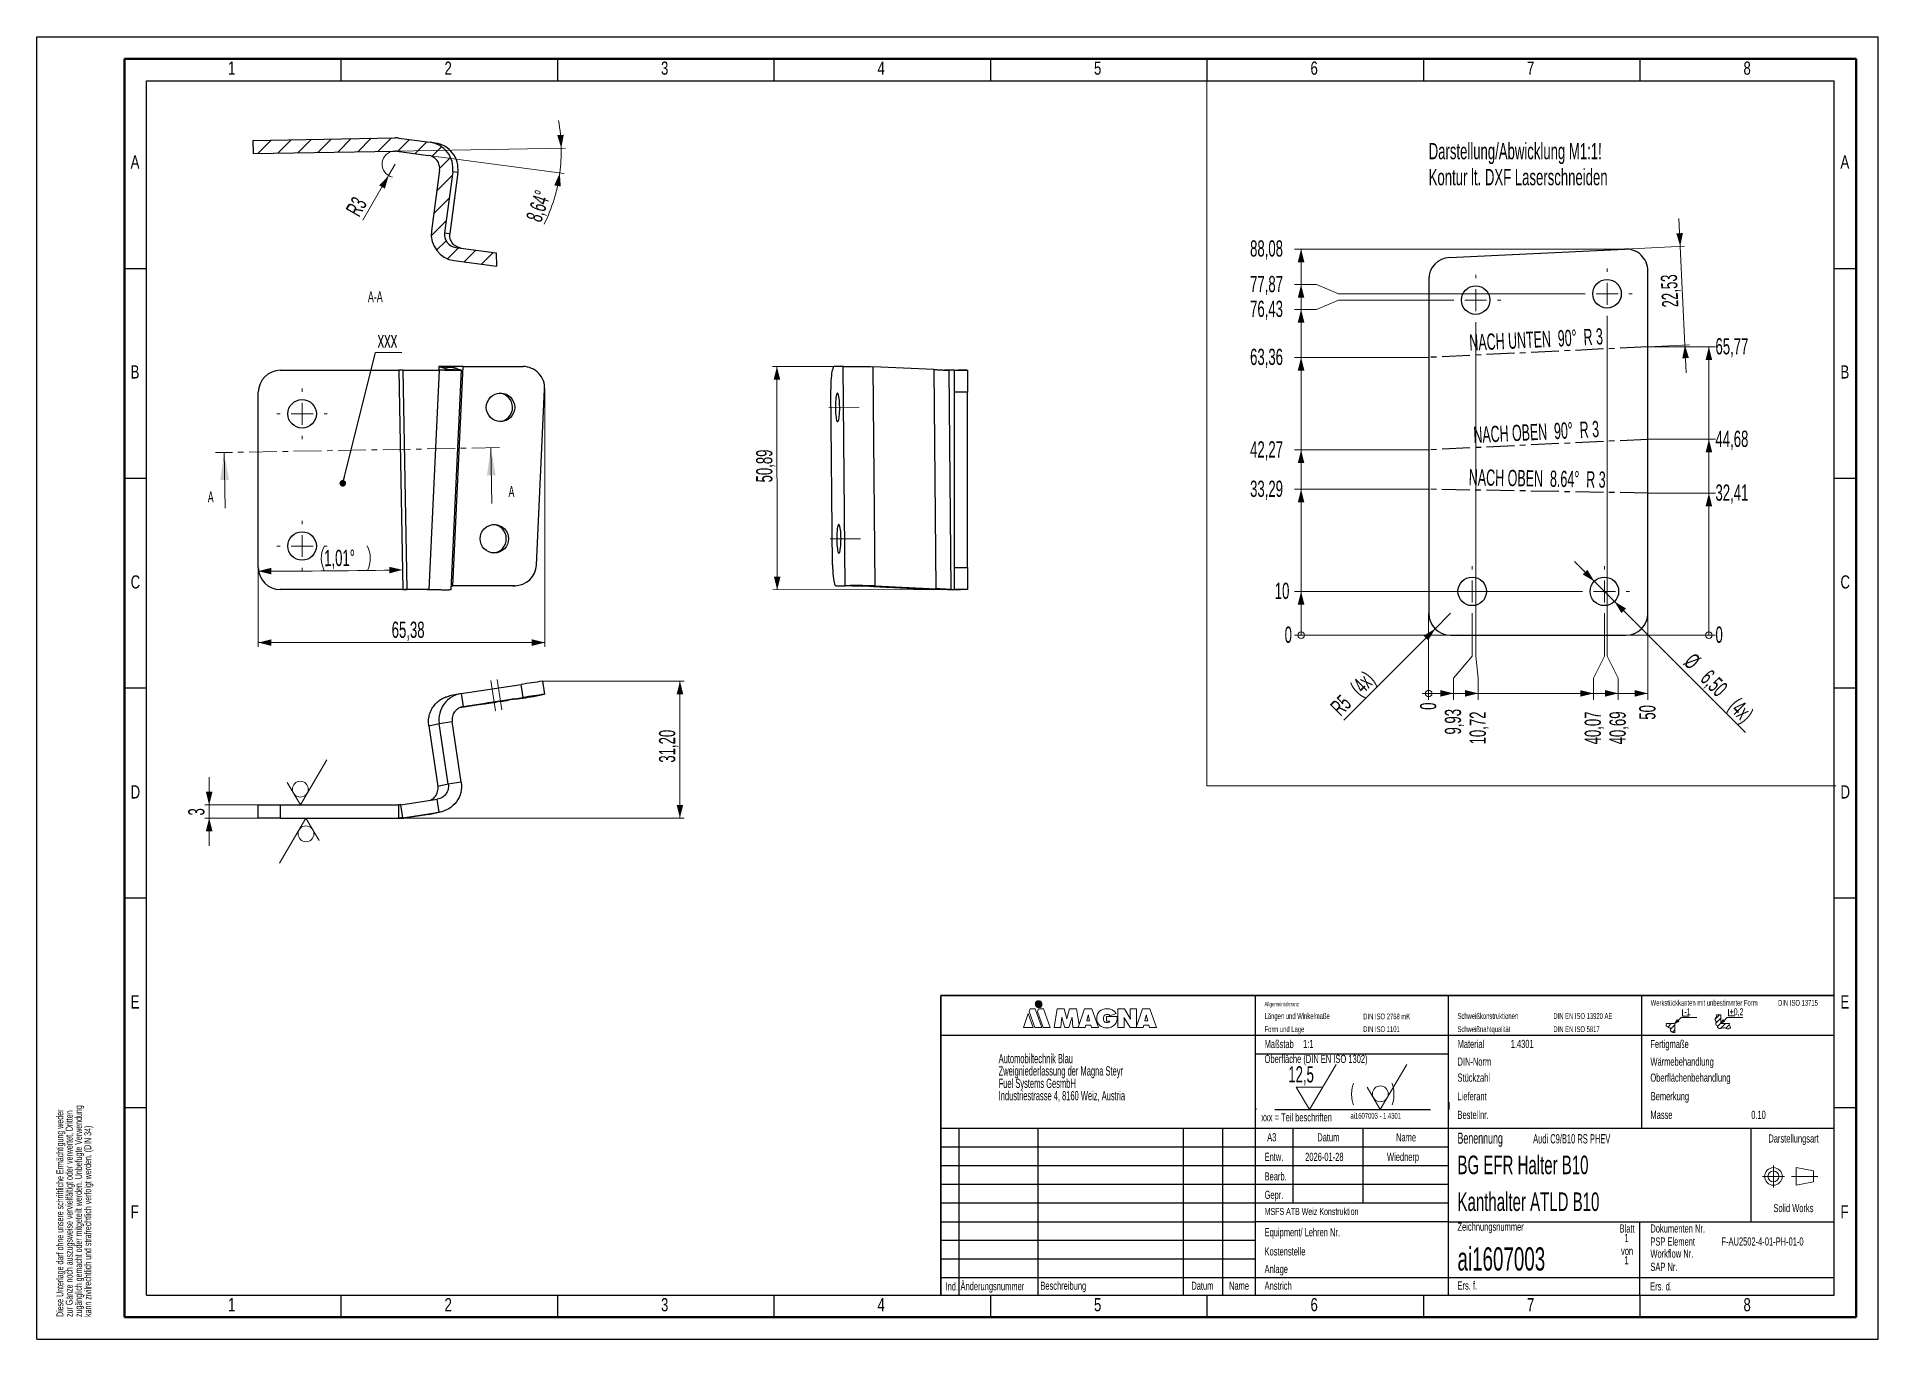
# Model space of a CAD drawing. Header units: millimetres. Extents: x 0 to 420, y 0 to 297.
import ezdxf
from ezdxf.enums import TextEntityAlignment as Align

# ---------------------------------------------------------------- set-up
doc = ezdxf.new("R2010")
doc.units = ezdxf.units.MM
doc.linetypes.add('CENTER', pattern=[10.16, 6.35, -1.27, 1.27, -1.27])
doc.linetypes.add('CENTERX2', pattern=[20.32, 12.7, -2.54, 2.54, -2.54])
doc.layers.add('0_25', color=7, linetype='Continuous', lineweight=25)
doc.layers.add('0_5', color=7, linetype='Continuous', lineweight=50)
doc.styles.add('SLDTEXTSTYLE0', font='TXT', dxfattribs={"width": 0.605})
doc.styles.add('SLDTEXTSTYLE1', font='TXT', dxfattribs={"width": 0.515})
doc.styles.add('SLDTEXTSTYLE2', font='TXT', dxfattribs={"width": 0.75})
doc.styles.add('SLDTEXTSTYLE3', font='TXT', dxfattribs={"width": 0.5735})
doc.styles.add('SLDTEXTSTYLE4', font='TXT', dxfattribs={"width": 0.571842})
doc.styles.add('SLDTEXTSTYLE5', font='TXT', dxfattribs={"width": 0.575})
doc.dimstyles.new('SLDDIMSTYLE0', dxfattribs={"dimtxt": 3.595646, "dimasz": 3, "dimexe": 0, "dimexo": 0.0625, "dimgap": 0.898912, "dimtad": 1, "dimrnd": 1e-09, "dimzin": 12, "dimdsep": 46, "dimtxsty": 'SLDTEXTSTYLE0', "dimsah": 1, "dimcen": 0.09, "dimadec": 0, "dimazin": 3, "dimtfac": 1, "dimtofl": 0, "dimtmove": 0, "dimatfit": 3, "dimfxl": 1, "dimfrac": 2, "dimtolj": 1, "dimtzin": 12, "dimarcsym": 0})
doc.dimstyles.new('SLDDIMSTYLE1', dxfattribs={"dimtxt": 3.595646, "dimasz": 3, "dimexe": 0, "dimexo": 0.0625, "dimgap": 0.898912, "dimtad": 1, "dimdec": 4, "dimzin": 12, "dimdsep": 46, "dimtxsty": 'SLDTEXTSTYLE0', "dimsah": 1, "dimcen": 0.09, "dimazin": 3, "dimtfac": 1, "dimtofl": 0, "dimtmove": 0, "dimatfit": 3, "dimfxl": 1, "dimfrac": 2, "dimtolj": 1, "dimtzin": 12, "dimarcsym": 0})
doc.dimstyles.new('SLDDIMSTYLE2', dxfattribs={"dimtxt": 0.18, "dimasz": 1.5, "dimexe": 0, "dimexo": 0.0625, "dimgap": 0, "dimtad": 0, "dimtih": 1, "dimtoh": 1, "dimdec": 0, "dimrnd": 1e-09, "dimzin": 0, "dimdsep": 46, "dimtxsty": 'Standard', "dimblk1": 'DOT', "dimblk2": 'DOT', "dimsah": 1, "dimcen": 0.09, "dimadec": 0, "dimazin": 0, "dimtfac": 1.5, "dimtdec": 0, "dimtofl": 0, "dimtmove": 0, "dimatfit": 3, "dimldrblk": 'DOT', "dimfxl": 1, "dimfrac": 2, "dimtolj": 1, "dimtzin": 0, "dimarcsym": 0})
doc.dimstyles.new('SLDDIMSTYLE3', dxfattribs={"dimtxt": 3.595646, "dimasz": 3, "dimexe": 0, "dimexo": 0.0625, "dimgap": 0.898912, "dimtad": 1, "dimrnd": 1e-09, "dimzin": 12, "dimdsep": 46, "dimtxsty": 'SLDTEXTSTYLE0', "dimsah": 1, "dimcen": 0.09, "dimadec": 0, "dimazin": 3, "dimtfac": 1, "dimtmove": 0, "dimatfit": 0, "dimfxl": 1, "dimfrac": 2, "dimtolj": 1, "dimtzin": 12, "dimarcsym": 0})
doc.dimstyles.new('SLDDIMSTYLE4', dxfattribs={"dimtxt": 3.595646, "dimasz": 3, "dimexe": 0, "dimexo": 0.0625, "dimgap": 0.898912, "dimtad": 1, "dimdec": 4, "dimzin": 12, "dimdsep": 46, "dimtxsty": 'SLDTEXTSTYLE0', "dimsah": 1, "dimcen": 0.09, "dimazin": 3, "dimtfac": 1, "dimtofl": 0, "dimtmove": 0, "dimatfit": 3, "dimfxl": 1, "dimfrac": 2, "dimtolj": 1, "dimtzin": 12, "dimarcsym": 0})
doc.dimstyles.new('SLDDIMSTYLE5', dxfattribs={"dimtxt": 3.595646, "dimasz": 3, "dimexe": 0, "dimexo": 0.0625, "dimgap": 0.898912, "dimtad": 1, "dimrnd": 1e-09, "dimzin": 12, "dimdsep": 46, "dimtxsty": 'SLDTEXTSTYLE0', "dimsah": 1, "dimcen": 0, "dimadec": 0, "dimazin": 3, "dimtfac": 1, "dimtofl": 0, "dimtmove": 0, "dimatfit": 3, "dimfxl": 1, "dimfrac": 2, "dimtolj": 1, "dimtzin": 12, "dimarcsym": 0})
doc.dimstyles.new('SLDDIMSTYLE6', dxfattribs={"dimtxt": 3.595646, "dimasz": 0.5, "dimexe": 0, "dimexo": 0.0625, "dimgap": 0.898912, "dimtad": 0, "dimtih": 1, "dimtoh": 1, "dimdec": 0, "dimrnd": 1e-09, "dimdsep": 46, "dimtxsty": 'SLDTEXTSTYLE0', "dimblk1": 'ORIGIN', "dimblk2": 'ORIGIN', "dimsah": 1, "dimcen": 0.09, "dimadec": 0, "dimazin": 2, "dimtfac": 1, "dimtdec": 0, "dimtofl": 0, "dimtmove": 0, "dimatfit": 3, "dimldrblk": 'ORIGIN', "dimfxl": 1, "dimfrac": 2, "dimtolj": 1, "dimtzin": 12, "dimarcsym": 0})
doc.dimstyles.new('SLDDIMSTYLE7', dxfattribs={"dimtxt": 3.595646, "dimasz": 3, "dimexe": 0, "dimexo": 0.0625, "dimgap": 0.898912, "dimtad": 0, "dimtih": 1, "dimtoh": 1, "dimrnd": 1e-09, "dimzin": 12, "dimdsep": 46, "dimtxsty": 'SLDTEXTSTYLE0', "dimsah": 1, "dimcen": 0.09, "dimadec": 0, "dimazin": 3, "dimtfac": 1, "dimtofl": 0, "dimtmove": 0, "dimatfit": 3, "dimfxl": 1, "dimfrac": 2, "dimtolj": 1, "dimtzin": 12, "dimarcsym": 0})
doc.dimstyles.new('SLDDIMSTYLE8', dxfattribs={"dimtxt": 3.595646, "dimasz": 3, "dimexe": 0, "dimexo": 0.0625, "dimgap": 0.898912, "dimtad": 1, "dimrnd": 1e-09, "dimzin": 12, "dimdsep": 46, "dimtxsty": 'SLDTEXTSTYLE0', "dimsah": 1, "dimcen": 0, "dimadec": 0, "dimazin": 3, "dimtfac": 1, "dimtmove": 0, "dimatfit": 3, "dimfxl": 1, "dimfrac": 2, "dimtolj": 1, "dimtzin": 12, "dimarcsym": 0})
doc.dimstyles.new('SLDDIMSTYLE9', dxfattribs={"dimtxt": 3.595646, "dimasz": 3, "dimexe": 0, "dimexo": 0.0625, "dimgap": 0.898912, "dimtad": 1, "dimrnd": 1e-09, "dimzin": 12, "dimdsep": 46, "dimtxsty": 'SLDTEXTSTYLE0', "dimsah": 1, "dimcen": 0, "dimadec": 0, "dimazin": 3, "dimtfac": 1, "dimtofl": 0, "dimtmove": 0, "dimatfit": 3, "dimfxl": 1, "dimfrac": 2, "dimtolj": 1, "dimtzin": 12, "dimarcsym": 0})

msp = doc.modelspace()

# ---------------------------------------------------------------- texts
at = {"color": 7, "linetype": 'Continuous', "lineweight": 0}
for s, insert, char_height, attachment_point, style in [('1', (43.61267, 291.36331), 3, 1, 'SLDTEXTSTYLE2'), ('2', (92.99267, 291.36331), 3, 1, 'SLDTEXTSTYLE2'), ('3', (142.37267, 291.36331), 3, 1, 'SLDTEXTSTYLE2'), ('4', (191.75267, 291.36331), 3, 1, 'SLDTEXTSTYLE2'), ('5', (241.13267, 291.36331), 3, 1, 'SLDTEXTSTYLE2'), ('6', (290.51267, 291.36331), 3, 1, 'SLDTEXTSTYLE2'), ('7', (339.89267, 291.36331), 3, 1, 'SLDTEXTSTYLE2'), ('8', (389.27267, 291.36331), 3, 1, 'SLDTEXTSTYLE2'), ('A', (21.39834, 269.97024), 3, 1, 'SLDTEXTSTYLE2'), ('A', (411.39834, 269.97024), 3, 1, 'SLDTEXTSTYLE2'), ('A-A', (77.20519, 238.97859), 2.5, 2, 'SLDTEXTSTYLE0'), ('B', (21.39834, 222.07997), 3, 1, 'SLDTEXTSTYLE2'), ('B', (411.39834, 222.07997), 3, 1, 'SLDTEXTSTYLE2'), ('C', (21.39834, 174.18969), 3, 1, 'SLDTEXTSTYLE2'), ('C', (411.39834, 174.18969), 3, 1, 'SLDTEXTSTYLE2'), ('D', (21.39834, 126.29941), 3, 1, 'SLDTEXTSTYLE2'), ('D', (411.39834, 126.29941), 3, 1, 'SLDTEXTSTYLE2'), ('E', (21.39834, 78.40913), 3, 1, 'SLDTEXTSTYLE2'), ('E', (411.39834, 78.40913), 3, 1, 'SLDTEXTSTYLE2'), ('F', (21.39834, 30.51886), 3, 1, 'SLDTEXTSTYLE2'), ('F', (411.39834, 30.51886), 3, 1, 'SLDTEXTSTYLE2'), ('1', (43.61267, 9.36331), 3, 1, 'SLDTEXTSTYLE2'), ('2', (92.99267, 9.36331), 3, 1, 'SLDTEXTSTYLE2'), ('3', (142.37267, 9.36331), 3, 1, 'SLDTEXTSTYLE2'), ('4', (191.75267, 9.36331), 3, 1, 'SLDTEXTSTYLE2'), ('5', (241.13267, 9.36331), 3, 1, 'SLDTEXTSTYLE2'), ('6', (290.51267, 9.36331), 3, 1, 'SLDTEXTSTYLE2'), ('7', (339.89267, 9.36331), 3, 1, 'SLDTEXTSTYLE2'), ('8', (389.27267, 9.36331), 3, 1, 'SLDTEXTSTYLE2')]:
    msp.add_mtext(s, dxfattribs=dict(at, insert=insert, char_height=char_height, attachment_point=attachment_point, style=style))
at = {"color": 7, "linetype": 'Continuous', "lineweight": 0, "char_height": 3.7041667, "attachment_point": 2}
for s, insert, rotation, style in [('NACH UNTEN  90°  R 3', (341.88574, 229.83457), 2.7593285, 'SLDTEXTSTYLE3'), ('NACH OBEN  90°  R 3', (341.90501, 208.74246), 2.7593285, 'SLDTEXTSTYLE4'), ('NACH OBEN  8.64°  R 3', (342.26655, 198.14418), 358.9921721, 'SLDTEXTSTYLE5')]:
    msp.add_mtext(s, dxfattribs=dict(at, insert=insert, rotation=rotation, style=style))
at = {"color": 7, "linetype": 'Continuous', "char_height": 2.5, "attachment_point": 1, "style": 'SLDTEXTSTYLE0'}
for insert in [(38.9938, 193.32643), (107.59176, 194.53318)]:
    msp.add_mtext('A', dxfattribs=dict(at, insert=insert))

# ---------------------------------------------------------------- blocks, each defined once
blk = doc.blocks.new('SW_NOTE_0')
at = {"layer": '0_25', "color": 0, "insert": (0, 2.05), "char_height": 1.587, "attachment_point": 1, "style": 'SLDTEXTSTYLE0'}
blk.add_mtext('+0,2', dxfattribs=at)
blk = doc.blocks.new('SW_NOTE_0_1')
at = {"layer": '0_25', "color": 0, "insert": (0, 2.05), "char_height": 1.587, "attachment_point": 1, "style": 'SLDTEXTSTYLE0'}
blk.add_mtext('-1', dxfattribs=at)
blk = doc.blocks.new('SW_NOTE_0_2')
at = {"layer": '0_25', "color": 0, "insert": (0, 1.71), "char_height": 1.3229, "attachment_point": 1, "style": 'SLDTEXTSTYLE0'}
blk.add_mtext('DIN ISO 13715', dxfattribs=at)
blk = doc.blocks.new('SW_NOTE_0_3')
at = {"layer": '0_25', "color": 0, "insert": (0, 1.71), "char_height": 1.3229, "attachment_point": 1, "style": 'SLDTEXTSTYLE0'}
blk.add_mtext('DIN EN ISO 5817', dxfattribs=at)
blk = doc.blocks.new('SW_NOTE_0_4')
at = {"layer": '0_25', "color": 0, "insert": (0, 1.71), "char_height": 1.3229, "attachment_point": 1, "style": 'SLDTEXTSTYLE0'}
blk.add_mtext('DIN EN ISO 13920 AE', dxfattribs=at)
blk = doc.blocks.new('SW_NOTE_0_5')
at = {"layer": '0_25', "color": 0, "insert": (0, 1.71), "char_height": 1.3229, "attachment_point": 1, "style": 'SLDTEXTSTYLE0'}
blk.add_mtext('DIN ISO 1101', dxfattribs=at)
blk = doc.blocks.new('SW_NOTE_0_6')
at = {"layer": '0_25', "color": 0, "insert": (0, 1.71), "char_height": 1.3229, "attachment_point": 1, "style": 'SLDTEXTSTYLE0'}
blk.add_mtext('DIN ISO 2768 mK', dxfattribs=at)
blk = doc.blocks.new('SW_NOTE_0_7')
at = {"layer": '0_25', "color": 0, "insert": (0, 1.71), "char_height": 1.3229, "attachment_point": 1, "style": 'SLDTEXTSTYLE0'}
blk.add_mtext('Werkstückkanten mit unbestimmter Form', dxfattribs=at)
blk = doc.blocks.new('SW_NOTE_0_8')
at = {"layer": '0_25', "color": 0, "insert": (0, 1.71), "char_height": 1.3229, "attachment_point": 1, "style": 'SLDTEXTSTYLE0'}
blk.add_mtext('Schweißnahtqualität', dxfattribs=at)
blk = doc.blocks.new('SW_NOTE_0_9')
at = {"layer": '0_25', "color": 0, "insert": (0, 1.71), "char_height": 1.3229, "attachment_point": 1, "style": 'SLDTEXTSTYLE0'}
blk.add_mtext('Schweißkonstruktionen', dxfattribs=at)
blk = doc.blocks.new('SW_NOTE_0_10')
at = {"layer": '0_25', "color": 0, "insert": (0, 1.71), "char_height": 1.3229, "attachment_point": 1, "style": 'SLDTEXTSTYLE0'}
blk.add_mtext('Form und Lage', dxfattribs=at)
blk = doc.blocks.new('SW_NOTE_0_11')
at = {"layer": '0_25', "color": 0, "insert": (0, 1.71), "char_height": 1.3229, "attachment_point": 1, "style": 'SLDTEXTSTYLE0'}
blk.add_mtext('Längen und Winkelmaße', dxfattribs=at)
blk = doc.blocks.new('SW_NOTE_0_12')
at = {"layer": '0_25', "color": 0, "insert": (0, 1.26), "char_height": 0.9775, "attachment_point": 1, "style": 'SLDTEXTSTYLE0'}
blk.add_mtext('Allgemeintoleranz', dxfattribs=at)
blk = doc.blocks.new('SW_NOTE_0_13')
at = {"layer": '0_25', "color": 0, "insert": (0, 2.39), "char_height": 1.8521, "attachment_point": 1, "style": 'SLDTEXTSTYLE0'}
blk.add_mtext('xxx = Teil beschriften', dxfattribs=at)
blk = doc.blocks.new('SW_NOTE_0_14')
at = {"layer": '0_25', "color": 0, "insert": (0, 2.39), "char_height": 1.852, "attachment_point": 1, "style": 'SLDTEXTSTYLE0'}
blk.add_mtext('Maßstab', dxfattribs=at)
blk = doc.blocks.new('SW_NOTE_0_15')
at = {"layer": '0_25', "color": 0, "insert": (1.74, 2.39), "char_height": 1.852, "attachment_point": 2, "style": 'SLDTEXTSTYLE0'}
blk.add_mtext('Ind.', dxfattribs=at)
blk = doc.blocks.new('SW_NOTE_0_16')
at = {"layer": '0_25', "color": 0, "insert": (0, 2.39), "char_height": 1.8521, "attachment_point": 1, "style": 'SLDTEXTSTYLE0'}
blk.add_mtext('Oberfläche (DIN EN ISO 1302)', dxfattribs=at)
blk = doc.blocks.new('SW_NOTE_0_17')
at = {"layer": '0_25', "color": 0, "insert": (3.01, 2.39), "char_height": 1.852, "attachment_point": 2, "style": 'SLDTEXTSTYLE0'}
blk.add_mtext('Datum', dxfattribs=at)
blk = doc.blocks.new('SW_NOTE_0_18')
at = {"layer": '0_25', "color": 0, "insert": (2.72, 2.39), "char_height": 1.852, "attachment_point": 2, "style": 'SLDTEXTSTYLE0'}
blk.add_mtext('Name', dxfattribs=at)
blk = doc.blocks.new('SW_NOTE_0_19')
at = {"layer": '0_25', "color": 0, "insert": (0, 2.39), "char_height": 1.852, "attachment_point": 1, "style": 'SLDTEXTSTYLE0'}
blk.add_mtext('Bearb.', dxfattribs=at)
blk = doc.blocks.new('SW_NOTE_0_20')
at = {"layer": '0_25', "color": 0, "insert": (0, 2.39), "char_height": 1.852, "attachment_point": 1, "style": 'SLDTEXTSTYLE0'}
blk.add_mtext('Gepr.', dxfattribs=at)
blk = doc.blocks.new('SW_NOTE_0_21')
at = {"layer": '0_25', "color": 0, "insert": (0, 2.05), "char_height": 1.5875, "attachment_point": 1, "style": 'SLDTEXTSTYLE0'}
blk.add_mtext('MSFS ATB Weiz Konstruktion', dxfattribs=at)
blk = doc.blocks.new('SW_NOTE_0_22')
at = {"layer": '0_25', "color": 0, "insert": (0, 2.39), "char_height": 1.8521, "attachment_point": 1, "style": 'SLDTEXTSTYLE0'}
blk.add_mtext('Equipment/ Lehren Nr.', dxfattribs=at)
blk = doc.blocks.new('SW_NOTE_0_23')
at = {"layer": '0_25', "color": 0, "insert": (0, 2.39), "char_height": 1.8521, "attachment_point": 1, "style": 'SLDTEXTSTYLE0'}
blk.add_mtext('Kostenstelle', dxfattribs=at)
blk = doc.blocks.new('SW_NOTE_0_24')
at = {"layer": '0_25', "color": 0, "insert": (0, 2.39), "char_height": 1.852, "attachment_point": 1, "style": 'SLDTEXTSTYLE0'}
blk.add_mtext('Anstrich', dxfattribs=at)
blk = doc.blocks.new('SW_NOTE_0_25')
at = {"layer": '0_25', "color": 0, "insert": (0, 2.39), "char_height": 1.8521, "attachment_point": 1, "style": 'SLDTEXTSTYLE0'}
blk.add_mtext('Änderungsnummer', dxfattribs=at)
blk = doc.blocks.new('SW_NOTE_0_26')
at = {"layer": '0_25', "color": 0, "insert": (2.72, 2.39), "char_height": 1.852, "attachment_point": 2, "style": 'SLDTEXTSTYLE0'}
blk.add_mtext('Name', dxfattribs=at)
blk = doc.blocks.new('SW_NOTE_0_27')
at = {"layer": '0_25', "color": 0, "insert": (3.01, 2.39), "char_height": 1.852, "attachment_point": 2, "style": 'SLDTEXTSTYLE0'}
blk.add_mtext('Datum', dxfattribs=at)
blk = doc.blocks.new('SW_NOTE_0_28')
at = {"layer": '0_25', "color": 0, "insert": (0, 2.39), "char_height": 1.852, "attachment_point": 1, "style": 'SLDTEXTSTYLE0'}
blk.add_mtext('DIN-Norm', dxfattribs=at)
blk = doc.blocks.new('SW_NOTE_0_29')
at = {"layer": '0_25', "color": 0, "insert": (0, 2.39), "char_height": 1.852, "attachment_point": 1, "style": 'SLDTEXTSTYLE0'}
blk.add_mtext('Stückzahl', dxfattribs=at)
blk = doc.blocks.new('SW_NOTE_0_30')
at = {"layer": '0_25', "color": 0, "insert": (0, 2.39), "char_height": 1.852, "attachment_point": 1, "style": 'SLDTEXTSTYLE0'}
blk.add_mtext('Lieferant', dxfattribs=at)
blk = doc.blocks.new('SW_NOTE_0_31')
at = {"layer": '0_25', "color": 0, "insert": (0, 2.39), "char_height": 1.852, "attachment_point": 1, "style": 'SLDTEXTSTYLE0'}
blk.add_mtext('Bestellnr.', dxfattribs=at)
blk = doc.blocks.new('SW_NOTE_0_32')
at = {"layer": '0_25', "color": 0, "insert": (0, 2.39), "char_height": 1.852, "attachment_point": 1, "style": 'SLDTEXTSTYLE0'}
blk.add_mtext('Fertigmaße', dxfattribs=at)
blk = doc.blocks.new('SW_NOTE_0_33')
at = {"layer": '0_25', "color": 0, "insert": (0, 2.39), "char_height": 1.8521, "attachment_point": 1, "style": 'SLDTEXTSTYLE0'}
blk.add_mtext('Wärmebehandlung', dxfattribs=at)
blk = doc.blocks.new('SW_NOTE_0_34')
at = {"layer": '0_25', "color": 0, "insert": (0, 2.39), "char_height": 1.8521, "attachment_point": 1, "style": 'SLDTEXTSTYLE0'}
blk.add_mtext('Oberflächenbehandlung', dxfattribs=at)
blk = doc.blocks.new('SW_NOTE_0_35')
at = {"layer": '0_25', "color": 0, "insert": (0, 2.39), "char_height": 1.852, "attachment_point": 1, "style": 'SLDTEXTSTYLE0'}
blk.add_mtext('Bemerkung', dxfattribs=at)
blk = doc.blocks.new('SW_NOTE_0_36')
at = {"layer": '0_25', "color": 0, "insert": (0, 2.39), "char_height": 1.852, "attachment_point": 1, "style": 'SLDTEXTSTYLE0'}
blk.add_mtext('Masse', dxfattribs=at)
blk = doc.blocks.new('SW_NOTE_0_37')
at = {"layer": '0_25', "color": 0, "insert": (0, 3.22), "char_height": 2.5, "attachment_point": 1, "style": 'SLDTEXTSTYLE0'}
blk.add_mtext('Benennung', dxfattribs=at)
blk = doc.blocks.new('SW_NOTE_0_38')
at = {"layer": '0_25', "color": 0, "insert": (6.97, 2.39), "char_height": 1.8521, "attachment_point": 2, "style": 'SLDTEXTSTYLE0'}
blk.add_mtext('Darstellungsart', dxfattribs=at)
blk = doc.blocks.new('SW_NOTE_0_39')
at = {"layer": '0_25', "color": 0, "insert": (5.53, 2.39), "char_height": 1.8521, "attachment_point": 2, "style": 'SLDTEXTSTYLE0'}
blk.add_mtext('Solid Works', dxfattribs=at)
blk = doc.blocks.new('SW_NOTE_0_40')
at = {"layer": '0_25', "color": 0, "insert": (0, 2.39), "char_height": 1.8521, "attachment_point": 1, "style": 'SLDTEXTSTYLE0'}
blk.add_mtext('Dokumenten Nr.', dxfattribs=at)
blk = doc.blocks.new('SW_NOTE_0_41')
at = {"layer": '0_25', "color": 0, "insert": (0, 2.39), "char_height": 1.8521, "attachment_point": 1, "style": 'SLDTEXTSTYLE0'}
blk.add_mtext('PSP Element', dxfattribs=at)
blk = doc.blocks.new('SW_NOTE_0_42')
at = {"layer": '0_25', "color": 0, "insert": (0, 2.39), "char_height": 1.8521, "attachment_point": 1, "style": 'SLDTEXTSTYLE0'}
blk.add_mtext('Workflow Nr.', dxfattribs=at)
blk = doc.blocks.new('SW_NOTE_0_43')
at = {"layer": '0_25', "color": 0, "insert": (0, 2.39), "char_height": 1.852, "attachment_point": 1, "style": 'SLDTEXTSTYLE0'}
blk.add_mtext('Ers. d.', dxfattribs=at)
blk = doc.blocks.new('SW_NOTE_0_44')
at = {"layer": '0_25', "color": 0, "insert": (0, 2.39), "char_height": 1.852, "attachment_point": 1, "style": 'SLDTEXTSTYLE0'}
blk.add_mtext('Ers. f.', dxfattribs=at)
blk = doc.blocks.new('SW_NOTE_0_45')
at = {"layer": '0_25', "color": 0, "insert": (0, 2.39), "char_height": 1.8521, "attachment_point": 1, "style": 'SLDTEXTSTYLE0'}
blk.add_mtext('Zeichnungsnummer', dxfattribs=at)
blk = doc.blocks.new('SW_NOTE_0_48')
at = {"layer": '0_25', "color": 0, "char_height": 2.1167, "attachment_point": 1, "style": 'SLDTEXTSTYLE0'}
for s, insert in [('Automobiltechnik Blau', (0, 2.73)), ('Zweigniederlassung der Magna Steyr', (0, -0.09)), ('Fuel Systems GesmbH', (0, -2.92)), ('Industriestrasse 4, 8160 Weiz, Austria', (0, -5.74))]:
    blk.add_mtext(s, dxfattribs=dict(at, insert=insert))
blk = doc.blocks.new('SW_NOTE_0_49')
at = {"layer": '0_25', "color": 0, "insert": (2.08, 2.39), "char_height": 1.852, "attachment_point": 2, "style": 'SLDTEXTSTYLE0'}
blk.add_mtext('Blatt', dxfattribs=at)
blk = doc.blocks.new('SW_NOTE_0_50')
at = {"layer": '0_25', "color": 0, "insert": (1.68, 2.39), "char_height": 1.852, "attachment_point": 2, "style": 'SLDTEXTSTYLE0'}
blk.add_mtext('von', dxfattribs=at)
blk = doc.blocks.new('SW_NOTE_0_51')
at = {"layer": '0_25', "color": 0, "insert": (0, 2.39), "char_height": 1.852, "attachment_point": 1, "style": 'SLDTEXTSTYLE0'}
blk.add_mtext('Anlage', dxfattribs=at)
blk = doc.blocks.new('SW_NOTE_0_52')
at = {"layer": '0_25', "color": 0, "insert": (0, 2.39), "char_height": 1.852, "attachment_point": 1, "style": 'SLDTEXTSTYLE0'}
blk.add_mtext('SAP Nr.', dxfattribs=at)
blk = doc.blocks.new('SW_NOTE_0_86')
at = {"layer": '0_25', "color": 0, "insert": (0, 2.39), "char_height": 1.852, "attachment_point": 1, "style": 'SLDTEXTSTYLE0'}
blk.add_mtext('Entw.', dxfattribs=at)
blk = doc.blocks.new('SW_NOTE_0_88')
at = {"layer": '0_25', "color": 0, "insert": (0, 2.39), "char_height": 1.852, "attachment_point": 1, "style": 'SLDTEXTSTYLE0'}
blk.add_mtext('Material', dxfattribs=at)
blk = doc.blocks.new('SW_NOTE_0_89')
at = {"color": 0, "linetype": 'Continuous', "lineweight": 0, "insert": (0, 4.77), "char_height": 3.7042, "attachment_point": 1, "style": 'SLDTEXTSTYLE1'}
blk.add_mtext('(            )', dxfattribs=at)
blk = doc.blocks.new('SW_NOTE_0_98')
at = {"layer": '0_25', "color": 0, "insert": (0, 2.39), "char_height": 1.8521, "attachment_point": 1, "style": 'SLDTEXTSTYLE0'}
blk.add_mtext('Beschreibung', dxfattribs=at)
blk = doc.blocks.new('Block1')
at = {"linetype": 'Continuous'}
h = blk.add_hatch(dxfattribs=at)
h.set_pattern_fill('ANSI31', style=0)
edge = h.paths.add_edge_path(flags=0)
edge.add_spline(control_points=[(273, 3625), (273, 3666), (306, 3700), (347, 3700), (389, 3700), (422, 3666), (422, 3639), (422, 3625)], knot_values=[0, 0, 0, 0, 1, 2, 3, 4, 5, 5, 5, 5], weights=[1, 1, 1, 1, 1, 1, 1, 1], degree=3, periodic=0)
edge.add_spline(control_points=[(422, 3625), (422, 3611), (422, 3584), (389, 3550), (347, 3550), (306, 3550), (273, 3584), (273, 3625)], knot_values=[5, 5, 5, 5, 6, 7, 8, 9, 10, 10, 10, 10], weights=[1, 1, 1, 1, 1, 1, 1, 1], degree=3, periodic=0)
at = {"layer": '0_25', "linetype": 'Continuous'}
h = blk.add_hatch(dxfattribs=at)
h.set_pattern_fill('ANSI31', color=242, style=0)
edge = h.paths.add_edge_path(flags=0)
edge.add_spline(control_points=[(273, 3625), (273, 3666), (306, 3700), (347, 3700), (389, 3700), (422, 3666), (422, 3639), (422, 3625)], knot_values=[0, 0, 0, 0, 1, 2, 3, 4, 5, 5, 5, 5], weights=[1, 1, 1, 1, 1, 1, 1, 1], degree=3, periodic=0)
edge.add_spline(control_points=[(422, 3625), (422, 3611), (422, 3584), (389, 3550), (347, 3550), (306, 3550), (273, 3584), (273, 3625)], knot_values=[5, 5, 5, 5, 6, 7, 8, 9, 10, 10, 10, 10], weights=[1, 1, 1, 1, 1, 1, 1, 1], degree=3, periodic=0)
at = {"color": 7, "linetype": 'Continuous', "lineweight": 18}
for p, q in [((113, 3414), (0, 3092)), ((113, 3414), (0, 3092)), ((227, 3092), (113, 3414)), ((227, 3092), (113, 3414)), ((132, 3460), (152, 3516)), ((132, 3460), (152, 3516)), ((264, 3092), (132, 3460)), ((264, 3092), (132, 3460)), ((152, 3516), (266, 3516)), ((152, 3516), (266, 3516)), ((266, 3516), (418, 3092)), ((266, 3516), (418, 3092)), ((322, 3460), (342, 3516)), ((322, 3460), (342, 3516)), ((454, 3092), (322, 3460)), ((454, 3092), (322, 3460)), ((342, 3516), (456, 3516)), ((342, 3516), (456, 3516)), ((456, 3516), (608, 3092)), ((456, 3516), (608, 3092)), ((773, 3516), (705, 3092)), ((773, 3516), (705, 3092)), ((932, 3516), (773, 3516)), ((932, 3516), (773, 3516)), ((991, 3293), (932, 3516)), ((991, 3293), (932, 3516)), ((1053, 3516), (1005, 3350)), ((1053, 3516), (1005, 3350)), ((1210, 3516), (1053, 3516)), ((1210, 3516), (1053, 3516)), ((1269, 3156), (1210, 3516)), ((1269, 3156), (1210, 3516)), ((1394, 3516), (1247, 3092)), ((1394, 3516), (1247, 3092)), ((1565, 3516), (1394, 3516)), ((1565, 3516), (1394, 3516)), ((1450, 3246), (1478, 3375)), ((1450, 3246), (1478, 3375)), ((1478, 3375), (1484, 3375)), ((1478, 3375), (1484, 3375)), ((1716, 3092), (1565, 3516)), ((1716, 3092), (1565, 3516)), ((1971, 3361), (2115, 3414)), ((1971, 3361), (2115, 3414)), ((2303, 3516), (2155, 3516)), ((2155, 3516), (2155, 3092)), ((2303, 3516), (2155, 3516)), ((2155, 3516), (2155, 3092)), ((2441, 3281), (2303, 3516)), ((2441, 3281), (2303, 3516)), ((2580, 3516), (2433, 3516)), ((2433, 3516), (2433, 3389)), ((2580, 3516), (2433, 3516)), ((2433, 3516), (2433, 3389)), ((2717, 3516), (2570, 3092)), ((2717, 3516), (2570, 3092)), ((2580, 3122), (2580, 3516)), ((2580, 3122), (2580, 3516)), ((2888, 3516), (2717, 3516)), ((2888, 3516), (2717, 3516)), ((2773, 3246), (2801, 3375)), ((2773, 3246), (2801, 3375)), ((2801, 3375), (2807, 3375)), ((2801, 3375), (2807, 3375)), ((3039, 3092), (2888, 3516)), ((3039, 3092), (2888, 3516)), ((0, 3092), (227, 3092)), ((0, 3092), (227, 3092)), ((418, 3092), (264, 3092)), ((418, 3092), (264, 3092)), ((608, 3092), (454, 3092)), ((608, 3092), (454, 3092)), ((705, 3092), (854, 3092)), ((705, 3092), (854, 3092)), ((854, 3092), (872, 3273)), ((854, 3092), (872, 3273)), ((876, 3324), (881, 3324)), ((876, 3324), (881, 3324)), ((890, 3272), (946, 3092)), ((890, 3272), (946, 3092)), ((946, 3092), (1036, 3092)), ((946, 3092), (1036, 3092)), ((994, 3293), (991, 3293)), ((994, 3293), (991, 3293)), ((1036, 3092), (1097, 3282)), ((1036, 3092), (1097, 3282)), ((1107, 3324), (1110, 3324)), ((1107, 3324), (1110, 3324)), ((1110, 3324), (1131, 3092)), ((1110, 3324), (1131, 3092)), ((1131, 3092), (1280, 3092)), ((1131, 3092), (1280, 3092)), ((1247, 3092), (1410, 3092)), ((1247, 3092), (1410, 3092)), ((1410, 3092), (1423, 3145)), ((1410, 3092), (1423, 3145)), ((1423, 3145), (1539, 3145)), ((1423, 3145), (1539, 3145)), ((1512, 3246), (1450, 3246)), ((1512, 3246), (1450, 3246)), ((1494, 3320), (1512, 3246)), ((1494, 3320), (1512, 3246)), ((1539, 3145), (1553, 3092)), ((1539, 3145), (1553, 3092)), ((1553, 3092), (1716, 3092)), ((1553, 3092), (1716, 3092)), ((1899, 3342), (1899, 3242)), ((2137, 3342), (1899, 3342)), ((1899, 3342), (1899, 3242)), ((2137, 3342), (1899, 3342)), ((1899, 3242), (1969, 3242)), ((1899, 3242), (1969, 3242)), ((2155, 3092), (2302, 3092)), ((2155, 3092), (2302, 3092)), ((2293, 3315), (2297, 3315)), ((2293, 3315), (2297, 3315)), ((2297, 3315), (2433, 3092)), ((2297, 3315), (2433, 3092)), ((2302, 3092), (2302, 3230)), ((2302, 3092), (2302, 3230)), ((2433, 3092), (2580, 3092)), ((2433, 3092), (2580, 3092)), ((2446, 3281), (2441, 3281)), ((2446, 3281), (2441, 3281)), ((2570, 3092), (2733, 3092)), ((2570, 3092), (2733, 3092)), ((2733, 3092), (2745, 3145)), ((2733, 3092), (2745, 3145)), ((2745, 3145), (2862, 3145)), ((2745, 3145), (2862, 3145)), ((2835, 3246), (2773, 3246)), ((2835, 3246), (2773, 3246)), ((2817, 3320), (2835, 3246)), ((2817, 3320), (2835, 3246)), ((2862, 3145), (2876, 3092)), ((2862, 3145), (2876, 3092)), ((2876, 3092), (3039, 3092)), ((2876, 3092), (3039, 3092))]:
    blk.add_line(p, q, dxfattribs=at)
for points in [[(273, 3625), (273, 3666), (306, 3700), (347, 3700), (389, 3700), (422, 3666), (422, 3639), (422, 3625)], [(422, 3625), (422, 3611), (422, 3584), (389, 3550), (347, 3550), (306, 3550), (273, 3584), (273, 3625)], [(1484, 3375), (1487, 3357), (1489, 3338), (1494, 3320)], [(1484, 3375), (1487, 3357), (1489, 3338), (1494, 3320)], [(1907, 3523), (1774, 3523), (1672, 3440), (1672, 3301)], [(1969, 3242), (1962, 3216), (1931, 3205), (1907, 3205), (1857, 3205), (1827, 3248), (1827, 3295), (1827, 3346), (1858, 3394), (1913, 3394), (1938, 3394), (1960, 3382), (1971, 3361)], [(2115, 3414), (2082, 3486), (1981, 3523), (1907, 3523)], [(2433, 3389), (2433, 3353), (2440, 3316), (2446, 3281)], [(2433, 3389), (2433, 3353), (2440, 3316), (2446, 3281)], [(2807, 3375), (2809, 3357), (2812, 3338), (2817, 3320)], [(2807, 3375), (2809, 3357), (2812, 3338), (2817, 3320)], [(872, 3273), (874, 3290), (875, 3308), (876, 3324)], [(872, 3273), (874, 3290), (875, 3308), (876, 3324)], [(881, 3324), (882, 3306), (886, 3290), (890, 3272)], [(881, 3324), (882, 3306), (886, 3290), (890, 3272)], [(1005, 3350), (1000, 3332), (997, 3312), (994, 3293)], [(1005, 3350), (1000, 3332), (997, 3312), (994, 3293)], [(1097, 3282), (1101, 3296), (1104, 3310), (1107, 3324)], [(1097, 3282), (1101, 3296), (1104, 3310), (1107, 3324)], [(1672, 3301), (1672, 3165), (1777, 3085), (1906, 3085)], [(1906, 3085), (1972, 3085), (2041, 3112), (2086, 3161)], [(2086, 3161), (2136, 3215), (2136, 3273), (2137, 3342)], [(2302, 3230), (2302, 3258), (2298, 3286), (2293, 3315)], [(2302, 3230), (2302, 3258), (2298, 3286), (2293, 3315)]]:
    blk.add_open_spline(points, degree=3, dxfattribs=at)
blk = doc.blocks.new('Schriftkopf')
at = {"linetype": 'Continuous'}
h = blk.add_hatch(dxfattribs=at)
h.set_pattern_fill('ANSI31', scale=0.25, style=0)
edge = h.paths.add_edge_path(flags=0)
edge.add_line((1104.69, 146.83), (1104.69, 148.83))
edge.add_spline(control_points=[(1104.69, 148.83), (1104.54, 148.83), (1104.34, 148.9), (1104.03, 148.79), (1103.7, 148.96), (1103.6, 148.55), (1103.91, 148.33), (1103.29, 148.16), (1103.27, 147.6), (1103.67, 147.34), (1103.55, 146.92), (1103.52, 146.47), (1103.95, 146.35), (1103.86, 145.92), (1104.39, 145.64), (1104.94, 145.84), (1105.58, 145.89), (1106.13, 145.61), (1106.6, 145.68), (1106.92, 145.89), (1106.82, 146.38), (1106.39, 146.42), (1106.69, 146.83)], knot_values=[0, 0, 0, 0, 0.05555, 0.069031, 0.117281, 0.152263, 0.174195, 0.225584, 0.291963, 0.334093, 0.375822, 0.435685, 0.471657, 0.502673, 0.565401, 0.638307, 0.717293, 0.790199, 0.853976, 0.880971, 0.916336, 1, 1, 1, 1], weights=[1, 1, 1, 1, 1, 1, 1, 1, 1, 1, 1, 1, 1, 1, 1, 1, 1, 1, 1, 1, 1, 1, 1], degree=3, periodic=0)
edge.add_line((1106.69, 146.83), (1104.69, 146.83))
h = blk.add_hatch(dxfattribs=at)
h.set_pattern_fill('ANSI31', scale=0.25, style=0)
edge = h.paths.add_edge_path(flags=0)
edge.add_spline(control_points=[(1092.21, 146.83), (1092.35, 146.75), (1091.98, 146.14), (1092.63, 146.25), (1092.72, 145.82), (1093.29, 145.97), (1093.08, 144.92), (1093.78, 144.69), (1094.21, 144.83)], knot_values=[0, 0, 0, 0, 0.163957, 0.280764, 0.369151, 0.471114, 0.64601, 1, 1, 1, 1], weights=[1, 1, 1, 1, 1, 1, 1, 1, 1], degree=3, periodic=0)
edge.add_line((1094.21, 144.83), (1094.21, 146.83))
edge.add_line((1094.21, 146.83), (1092.21, 146.83))
at = {"layer": '0_25'}
for points in [[(1094.9, 147.51), (1094.71, 147.69), (1094.21, 146.83)], [(1095.08, 147.33), (1094.9, 147.51), (1094.21, 146.83)], [(1105.37, 147.51), (1105.19, 147.69), (1104.69, 146.83)], [(1105.55, 147.33), (1105.37, 147.51), (1104.69, 146.83)]]:
    blk.add_hatch(color=256, dxfattribs=at).paths.add_polyline_path(points, flags=0)
at = {"layer": '0_25', "lineweight": 35}
for p, q in [((926.77, 144.21), (926.77, 153.21)), ((926.77, 153.21), (1130.57, 153.21)), ((926.77, 144.21), (926.77, 84.71))]:
    blk.add_line(p, q, dxfattribs=at)
at = {"layer": '0_25', "lineweight": 25}
for p, q in [((998.57, 144.21), (998.57, 153.21)), ((1042.57, 144.21), (1042.57, 153.21)), ((1086.65, 144.21), (1086.65, 153.21)), ((926.77, 144.21), (1130.57, 144.21)), ((998.57, 84.71), (998.57, 144.21)), ((1042.57, 84.71), (1042.57, 144.21)), ((1086.65, 122.96), (1086.65, 144.21)), ((998.62, 139.96), (1042.62, 139.96)), ((998.62, 127.45), (998.62, 127.21)), ((1002.93, 127.21), (1038.5, 127.21)), ((1042.62, 128.93), (1042.62, 127.21)), ((926.77, 122.96), (1130.62, 122.96)), ((930.98, 84.71), (930.98, 122.96)), ((949.01, 84.87), (949.01, 122.96)), ((982.12, 84.71), (982.12, 122.96)), ((991.12, 84.71), (991.12, 122.96)), ((1007.12, 105.96), (1007.12, 122.96)), ((1023.12, 105.96), (1023.12, 122.96)), ((1111.62, 101.71), (1111.62, 122.96)), ((926.77, 118.71), (998.62, 118.71)), ((998.62, 118.71), (1042.62, 118.71)), ((926.77, 114.46), (998.62, 114.46)), ((998.62, 114.46), (1042.62, 114.46)), ((926.77, 110.21), (998.62, 110.21)), ((998.62, 110.21), (1042.62, 110.21)), ((926.77, 105.96), (998.62, 105.96)), ((998.62, 105.96), (1042.62, 105.96)), ((926.77, 101.66), (998.57, 101.66)), ((930.98, 101.66), (998.57, 101.66)), ((1042.57, 101.66), (998.57, 101.66)), ((1042.57, 101.66), (1130.57, 101.66)), ((1086.23, 84.71), (1086.23, 101.66)), ((926.77, 97.46), (998.57, 97.46)), ((926.77, 93.21), (998.57, 93.21)), ((926.77, 88.96), (1130.57, 88.96))]:
    blk.add_line(p, q, dxfattribs=at)
at = {"layer": '0_25', "lineweight": 18}
for p, q in [((1094.21, 146.83), (1095.63, 148.24)), ((1094.21, 146.83), (1094.71, 147.69)), ((1094.21, 146.83), (1095.08, 147.33)), ((1094.71, 147.69), (1095.08, 147.33)), ((1095.63, 148.24), (1099.23, 148.24)), ((1095.92, 150.04), (1095.92, 148.54)), ((1095.92, 148.54), (1097.42, 148.54)), ((1104.69, 148.83), (1104.69, 146.83)), ((1104.69, 146.83), (1106.1, 148.24)), ((1104.69, 146.83), (1105.19, 147.69)), ((1104.69, 146.83), (1105.55, 147.33)), ((1105.19, 147.69), (1105.55, 147.33)), ((1106.1, 148.24), (1109.7, 148.24)), ((1106.4, 148.63), (1106.4, 150.13)), ((1107.9, 148.63), (1106.4, 148.63)), ((1092.21, 146.83), (1094.21, 146.83)), ((1094.21, 146.83), (1094.21, 144.83)), ((1104.69, 146.83), (1106.69, 146.83)), ((1116.68, 114.48), (1116.68, 109.48)), ((1121.84, 113.98), (1121.84, 109.98)), ((1125.84, 113.23), (1121.84, 113.98)), ((1114.18, 111.98), (1119.18, 111.98)), ((1120.84, 111.98), (1126.84, 111.98)), ((1121.84, 109.98), (1125.84, 110.73)), ((1125.84, 110.73), (1125.84, 113.23))]:
    blk.add_line(p, q, dxfattribs=at)
for radius in [2, 1.25]:
    blk.add_circle((1116.68, 111.98), radius, dxfattribs=at)
for points, knots in [([(1104.69, 148.83), (1104.54, 148.83), (1104.34, 148.9), (1104.03, 148.79), (1103.7, 148.96), (1103.6, 148.55), (1103.91, 148.33), (1103.29, 148.16), (1103.27, 147.6), (1103.67, 147.34), (1103.55, 146.92), (1103.52, 146.47), (1103.95, 146.35), (1103.86, 145.92), (1104.39, 145.64), (1104.94, 145.84), (1105.58, 145.89), (1106.13, 145.61), (1106.6, 145.68), (1106.92, 145.89), (1106.82, 146.38), (1106.39, 146.42), (1106.69, 146.83)], [0, 0, 0, 0, 0.05555, 0.069031, 0.117281, 0.152263, 0.174195, 0.225584, 0.291963, 0.334093, 0.375822, 0.435685, 0.471657, 0.502673, 0.565401, 0.638307, 0.717293, 0.790199, 0.853976, 0.880971, 0.916336, 1, 1, 1, 1]), ([(1094.21, 144.83), (1093.78, 144.69), (1093.08, 144.92), (1093.29, 145.97), (1092.72, 145.82), (1092.63, 146.25), (1091.98, 146.14), (1092.35, 146.75), (1092.21, 146.83)], [0, 0, 0, 0, 0.35399, 0.528886, 0.630849, 0.719236, 0.836043, 1, 1, 1, 1])]:
    blk.add_open_spline(points, degree=3, knots=knots, dxfattribs=at)
at = {"color": 7, "linetype": 'Continuous', "xscale": 0.01, "yscale": 0.01, "zscale": 0.01}
blk.add_blockref('Block1', (945.6, 115), dxfattribs=at)
at = {"color": 7, "linetype": 'Continuous', "lineweight": 0}
blk.add_blockref('SW_NOTE_0_89', (1020.2, 128.28), dxfattribs=at)
at = {"layer": '0_25', "color": 7}
for name, p in [('SW_NOTE_0_12', (1000.62, 150.5)), ('SW_NOTE_0_7', (1088.69, 150.51)), ('SW_NOTE_0_2', (1117.75, 150.52)), ('SW_NOTE_0_11', (1000.62, 147.51)), ('SW_NOTE_0_6', (1023.12, 147.41)), ('SW_NOTE_0_9', (1044.62, 147.51)), ('SW_NOTE_0_4', (1066.49, 147.51)), ('SW_NOTE_0_1', (1096.36, 148.28)), ('SW_NOTE_0', (1106.68, 148.28)), ('SW_NOTE_0_10', (1000.62, 144.51)), ('SW_NOTE_0_14', (1000.62, 140.71)), ('SW_NOTE_0_5', (1023.12, 144.51)), ('SW_NOTE_0_8', (1044.62, 144.51)), ('SW_NOTE_0_88', (1044.64, 140.71)), ('SW_NOTE_0_3', (1066.49, 144.51)), ('SW_NOTE_0_32', (1088.62, 140.71)), ('SW_NOTE_0_48', (939.96, 137.19)), ('SW_NOTE_0_16', (1000.62, 137.31)), ('SW_NOTE_0_28', (1044.62, 136.69)), ('SW_NOTE_0_33', (1088.62, 136.69)), ('SW_NOTE_0_29', (1044.62, 133.05)), ('SW_NOTE_0_34', (1088.62, 133.04)), ('SW_NOTE_0_30', (1044.62, 128.8)), ('SW_NOTE_0_35', (1088.69, 128.81)), ('SW_NOTE_0_13', (999.86, 123.99)), ('SW_NOTE_0_31', (1044.62, 124.55)), ('SW_NOTE_0_36', (1088.62, 124.55)), ('SW_NOTE_0_17', (1012.14, 119.43)), ('SW_NOTE_0_18', (1030.17, 119.43)), ('SW_NOTE_0_37', (1044.62, 118.74)), ('SW_NOTE_0_38', (1114.31, 119.17)), ('SW_NOTE_0_86', (1000.62, 114.97)), ('SW_NOTE_0_19', (1000.62, 110.53)), ('SW_NOTE_0_20', (1000.62, 106.32)), ('SW_NOTE_0_39', (1115.72, 103.3)), ('SW_NOTE_0_21', (1000.62, 102.73)), ('SW_NOTE_0_45', (1044.62, 99.04)), ('SW_NOTE_0_49', (1081.22, 98.63)), ('SW_NOTE_0_40', (1088.62, 98.64)), ('SW_NOTE_0_22', (1000.62, 97.79)), ('SW_NOTE_0_41', (1088.62, 95.66)), ('SW_NOTE_0_23', (1000.62, 93.41)), ('SW_NOTE_0_50', (1081.62, 93.52)), ('SW_NOTE_0_42', (1088.62, 92.91)), ('SW_NOTE_0_25', (931.26, 85.49)), ('SW_NOTE_0_51', (1000.62, 89.4)), ('SW_NOTE_0_52', (1088.62, 89.9)), ('SW_NOTE_0_15', (927.53, 85.44)), ('SW_NOTE_0_98', (949.47, 85.59)), ('SW_NOTE_0_27', (983.42, 85.59)), ('SW_NOTE_0_26', (992.07, 85.59)), ('SW_NOTE_0_24', (1000.62, 85.59)), ('SW_NOTE_0_44', (1044.62, 85.63)), ('SW_NOTE_0_43', (1088.57, 85.44))]:
    blk.add_blockref(name, p, dxfattribs=at)
at = {"layer": '0_25', "color": 7, "style": 'SLDTEXTSTYLE0', "width": 0.605}
for tag, height, p in [('AUTOATTR9', 1.85, (1009.39, 143.1)), ('AUTOATTR13', 1.85, (1056.76, 143.1)), ('AUTOATTR4', 1.37, (1020.2, 126.43)), ('AUTOATTR19', 1.85, (1111.62, 126.94)), ('AUTOATTR8', 1.85, (1001.2, 121.82)), ('AUTOATTR23', 2.12, (1061.87, 121.59)), ('AUTOATTR21', 4.23, (1044.62, 116.67)), ('AUTOATTR22', 4.23, (1044.62, 108.28)), ('AUTOATTR2', 1.85, (1104.36, 98.05)), ('AUTOATTR5', 5.29, (1044.62, 95.75))]:
    blk.add_attdef(tag, text='', height=height, dxfattribs=at).set_placement(p, align=Align.TOP_LEFT)
for tag, p in [('AUTOATTR10', (1015.2, 117.36)), ('AUTOATTR11', (1032.97, 117.36)), ('AUTOATTR7', (1083.27, 98.84)), ('AUTOATTR6', (1083.27, 93.76))]:
    blk.add_attdef(tag, text='', height=1.85, dxfattribs=at).set_placement(p, align=Align.TOP_CENTER)
at = {"layer": '0_25', "color": 7}
for tag in ['AUTOATTR0', 'AUTOATTR1', 'AUTOATTR3', 'AUTOATTR12', 'AUTOATTR14', 'AUTOATTR15', 'AUTOATTR16', 'AUTOATTR17', 'AUTOATTR18', 'AUTOATTR20', 'AUTOATTR24', 'AUTOATTR25', 'AUTOATTR26']:
    blk.add_attdef(tag, (0, 0), '', height=4.94, dxfattribs=at)
blk = doc.blocks.new('SW_NOTE_0_99')
at = {"color": 0, "linetype": 'Continuous', "lineweight": 0, "char_height": 1.5875, "attachment_point": 1, "rotation": 90, "style": 'SLDTEXTSTYLE0'}
for s, insert in [('Diese Unterlage darf ohne unsere schriftliche Ermächtigung weder', (-2.05, 0)), ('zugänglich gemacht oder mitgeteilt werden. Unbefugte Verwendung', (2.19, 0)), ('zur Gänze noch auszugsweise vervielfältigt oder verwertet, Dritten', (0.07, 0)), ('kann zivilrechtlich und strafrechtlich verfolgt werden. (DIN 34)', (4.3, 0))]:
    blk.add_mtext(s, dxfattribs=dict(at, insert=insert))
blk = doc.blocks.new('SW_SFSYMBOL_0')
at = {"color": 0, "linetype": 'Continuous', "lineweight": 0}
for q in [(6.06, 6.68), (-3.03, 1.54)]:
    blk.add_line((0, -3.6), q, dxfattribs=at)
blk.add_circle((0, 0), 1.8, dxfattribs=at)
blk = doc.blocks.new('SW_SFSYMBOL_1')
at = {"color": 0, "linetype": 'Continuous', "lineweight": 0}
for p, q in [((4.84, -5.14), (10.9, 5.14)), ((4.84, -5.14), (1.81, 0)), ((7.87, 0), (1.81, 0))]:
    blk.add_line(p, q, dxfattribs=at)
at = {"color": 0, "linetype": 'Continuous', "lineweight": 0, "insert": (0, 4.77), "char_height": 3.704, "attachment_point": 1, "style": 'SLDTEXTSTYLE0'}
blk.add_mtext('12,5', dxfattribs=at)
blk = doc.blocks.new('_D')
at = {"color": 7, "linetype": 'Continuous', "lineweight": 0}
for p, q in [((115.9, 216.81), (115.9, 157.86)), ((50.51, 175.95), (50.51, 157.86)), ((50.51, 158.86), (115.9, 158.86))]:
    blk.add_line(p, q, dxfattribs=at)
at = {"color": 7, "linetype": 'Continuous', "lineweight": 18}
for points in [[(50.51, 158.86), (53.51, 158.11), (53.51, 159.61)], [(115.9, 158.86), (112.9, 159.61), (112.9, 158.11)]]:
    blk.add_solid(points, dxfattribs=at)
at = {"color": 7, "linetype": 'Continuous', "lineweight": 18, "insert": (80.94, 163.64), "char_height": 3.704, "attachment_point": 1, "style": 'SLDTEXTSTYLE0'}
blk.add_mtext('65,38', dxfattribs=at)
blk = doc.blocks.new('_D_1')
at = {"color": 7, "linetype": 'Continuous', "lineweight": 0}
blk.add_line((50.51, 175.95), (50.51, 174.15), dxfattribs=at)
at = {"color": 7, "linetype": 'Continuous', "lineweight": 18}
for centre, radius, start, end in [((71.14, 178.06), 6.26, 154.0478, 207.1779), ((69.8, 178.05), 6.26, 334.0478, 27.1779), ((50.51, 2043.92), 1868.78, 270, 271.00783)]:
    blk.add_arc(centre, radius, start, end, dxfattribs=at)
for points in [[(50.51, 175.15), (53.51, 174.4), (53.51, 175.9)], [(83.38, 175.44), (80.37, 176.14), (80.4, 174.64)]]:
    blk.add_solid(points, dxfattribs=at)
at = {"color": 7, "linetype": 'Continuous', "lineweight": 18, "insert": (65.52, 179.98), "char_height": 3.704, "attachment_point": 1, "rotation": 0.6128, "style": 'SLDTEXTSTYLE0'}
blk.add_mtext('1,01°', dxfattribs=at)
blk = doc.blocks.new('SW_NOTE_0_100')
at = {"color": 0, "linetype": 'Continuous', "lineweight": 0}
blk.add_line((5.99, 0), (0, 0), dxfattribs=at)
at = {"color": 0, "linetype": 'Continuous', "lineweight": 0, "insert": (0.47, 4.8), "char_height": 3.704, "attachment_point": 1, "style": 'SLDTEXTSTYLE0'}
blk.add_mtext('xxx', dxfattribs=at)
blk = doc.blocks.new('_Dot')
at = {"color": 0, "linetype": 'ByBlock', "lineweight": -2}
blk.add_line((-0.5, 0), (-1, 0), dxfattribs=at)
at = {"color": 0, "linetype": 'ByBlock', "const_width": 0.5}
blk.add_lwpolyline([(-0.25, 0, 1), (0.25, 0, 1)], format="xyb", close=True, dxfattribs=at)
blk = doc.blocks.new('SW_CENTERMARKSYMBOL_0')
at = {"color": 0, "linetype": 'Continuous', "lineweight": 18}
for p, q in [((0, 5), (0, 5.75)), ((-5, 0), (-5.75, 0)), ((0, 0), (-2.5, 0)), ((0, 0), (0, 2.5)), ((0, 0), (0, -2.5)), ((0, 0), (2.5, 0)), ((5, 0), (5.75, 0)), ((0, -5), (0, -5.75))]:
    blk.add_line(p, q, dxfattribs=at)
blk = doc.blocks.new('SW_CENTERMARKSYMBOL_1')
at = {"color": 0, "linetype": 'Continuous', "lineweight": 18}
for p, q in [((0, 5), (0, 5.75)), ((-5, 0), (-5.75, 0)), ((0, 0), (-2.5, 0)), ((0, 0), (0, 2.5)), ((0, 0), (0, -2.5)), ((0, 0), (2.5, 0)), ((5, 0), (5.75, 0)), ((0, -5), (0, -5.75))]:
    blk.add_line(p, q, dxfattribs=at)
blk = doc.blocks.new('SW_CENTERMARKSYMBOL_2')
at = {"color": 0, "linetype": 'Continuous', "lineweight": 18}
for p, q in [((0, 5), (0, 5.75)), ((-5, 0), (-5.75, 0)), ((0, 0), (-2.5, 0)), ((0, 0), (0, 2.5)), ((0, 0), (0, -2.5)), ((0, 0), (2.5, 0)), ((5, 0), (5.75, 0)), ((0, -5), (0, -5.75))]:
    blk.add_line(p, q, dxfattribs=at)
blk = doc.blocks.new('SW_CENTERMARKSYMBOL_3')
at = {"color": 0, "linetype": 'Continuous', "lineweight": 18}
for p, q in [((0, 5), (0, 5.75)), ((-5, 0), (-5.75, 0)), ((0, 0), (-2.5, 0)), ((0, 0), (0, 2.5)), ((0, 0), (0, -2.5)), ((0, 0), (2.5, 0)), ((5, 0), (5.75, 0)), ((0, -5), (0, -5.75))]:
    blk.add_line(p, q, dxfattribs=at)
blk = doc.blocks.new('_D_2')
at = {"color": 7, "linetype": 'Continuous', "lineweight": 0}
for p, q in [((115.38, 150.04), (147.69, 150.04)), ((146.69, 118.84), (146.69, 150.04)), ((83.46, 118.84), (147.69, 118.84))]:
    blk.add_line(p, q, dxfattribs=at)
at = {"color": 7, "linetype": 'Continuous', "lineweight": 18}
for points in [[(146.69, 150.04), (145.94, 147.04), (147.44, 147.04)], [(146.69, 118.84), (147.44, 121.84), (145.94, 121.84)]]:
    blk.add_solid(points, dxfattribs=at)
at = {"color": 7, "linetype": 'Continuous', "lineweight": 18, "insert": (141.91, 131.47), "char_height": 3.704, "attachment_point": 1, "rotation": 90, "style": 'SLDTEXTSTYLE0'}
blk.add_mtext('31,20', dxfattribs=at)
blk = doc.blocks.new('_D_3')
at = {"color": 7, "linetype": 'Continuous', "lineweight": 0}
for p, q in [((39.31, 121.84), (39.31, 128.19)), ((50.51, 121.84), (38.31, 121.84)), ((39.31, 118.84), (39.31, 121.84)), ((50.51, 118.84), (38.31, 118.84)), ((39.31, 118.84), (39.31, 112.49))]:
    blk.add_line(p, q, dxfattribs=at)
at = {"color": 7, "linetype": 'Continuous', "lineweight": 18}
for points in [[(39.31, 121.84), (40.06, 124.84), (38.56, 124.84)], [(39.31, 118.84), (38.56, 115.84), (40.06, 115.84)]]:
    blk.add_solid(points, dxfattribs=at)
at = {"color": 7, "linetype": 'Continuous', "lineweight": 18, "insert": (34.53, 119.42), "char_height": 3.7, "attachment_point": 1, "rotation": 90, "style": 'SLDTEXTSTYLE0'}
blk.add_mtext('3', dxfattribs=at)
blk = doc.blocks.new('SW_SFSYMBOL_2')
at = {"color": 0, "linetype": 'Continuous', "lineweight": 0}
for q in [(6.06, 6.68), (-3.03, 1.54)]:
    blk.add_line((0, -3.6), q, dxfattribs=at)
blk.add_circle((0, 0), 1.8, dxfattribs=at)
blk = doc.blocks.new('SW_SFSYMBOL_3')
at = {"color": 0, "linetype": 'Continuous', "lineweight": 0}
for q in [(-6.06, -6.68), (3.03, -1.54)]:
    blk.add_line((0, 3.6), q, dxfattribs=at)
blk.add_circle((0, 0), 1.8, dxfattribs=at)
blk = doc.blocks.new('_D_4')
at = {"color": 7, "linetype": 'Continuous', "lineweight": 0}
for p, q in [((181.83, 221.8), (167.81, 221.79)), ((168.88, 170.9), (168.81, 221.79)), ((210.8, 170.95), (167.88, 170.9))]:
    blk.add_line(p, q, dxfattribs=at)
at = {"color": 7, "linetype": 'Continuous', "lineweight": 18}
for points in [[(168.81, 221.79), (168.07, 218.79), (169.57, 218.79)], [(168.88, 170.9), (169.63, 173.9), (168.13, 173.9)]]:
    blk.add_solid(points, dxfattribs=at)
at = {"color": 7, "linetype": 'Continuous', "lineweight": 18, "insert": (164.07, 195.38), "char_height": 3.704, "attachment_point": 1, "rotation": 90.0762, "style": 'SLDTEXTSTYLE0'}
blk.add_mtext('50,89', dxfattribs=at)
blk = doc.blocks.new('_D_5')
at = {"color": 7, "linetype": 'Continuous', "lineweight": 0}
for p, q in [((81.7, 270.96), (120.62, 271.64)), ((90.47, 269.81), (120.28, 265.82))]:
    blk.add_line(p, q, dxfattribs=at)
at = {"color": 7, "linetype": 'Continuous', "lineweight": 18}
for start, end in [(1.0078, 10.6259), (352.3651, 1.0078), (333.7391, 352.3651)]:
    blk.add_arc((81.93, 270.96), 37.69, start, end, dxfattribs=at)
for points in [[(119.62, 271.62), (120.19, 274.66), (118.7, 274.57)], [(119.29, 265.95), (118.03, 263.13), (119.51, 262.87)]]:
    blk.add_solid(points, dxfattribs=at)
at = {"color": 7, "linetype": 'Continuous', "lineweight": 18, "insert": (111.5, 255.68), "char_height": 3.704, "attachment_point": 1, "rotation": 71.1833, "style": 'SLDTEXTSTYLE0'}
blk.add_mtext('8,64°', dxfattribs=at)
blk = doc.blocks.new('_D_6')
at = {"color": 7, "linetype": 'Continuous', "lineweight": 0}
for q in [(74.39, 255.2), (81.75, 267.96)]:
    blk.add_line((80.25, 265.36), q, dxfattribs=at)
at = {"color": 7, "linetype": 'Continuous', "lineweight": 18}
blk.add_arc((81.75, 267.96), 3, 91.0078, 258.4349, dxfattribs=at)
blk.add_solid([(80.25, 265.36), (78.1, 263.13), (79.4, 262.38)], dxfattribs=at)
at = {"color": 7, "linetype": 'Continuous', "lineweight": 18, "insert": (70.31, 257.55), "char_height": 3.704, "attachment_point": 1, "rotation": 60, "style": 'SLDTEXTSTYLE0'}
blk.add_mtext('R3', dxfattribs=at)
blk = doc.blocks.new('_Origin')
at = {"color": 0, "linetype": 'ByBlock', "lineweight": -2}
blk.add_line((0, 0), (-1, 0), dxfattribs=at)
blk.add_circle((0, 0), 0.5, dxfattribs=at)
blk = doc.blocks.new('_D_7')
at = {"color": 7, "linetype": 'Continuous', "lineweight": 0}
blk.add_line((322.47, 160.53), (286.87, 160.53), dxfattribs=at)
at = {"color": 7, "linetype": 'Continuous', "lineweight": 18, "xscale": 1.5, "yscale": 1.5}
blk.add_blockref('_Origin', (288.37, 160.53), dxfattribs=at)
at = {"color": 7, "linetype": 'Continuous', "lineweight": 18, "insert": (284.62, 162.51), "char_height": 3.7, "attachment_point": 1, "style": 'SLDTEXTSTYLE0'}
blk.add_mtext('0', dxfattribs=at)
blk = doc.blocks.new('_D_8')
at = {"color": 7, "linetype": 'Continuous', "lineweight": 0}
for p, q in [((351.8, 170.53), (286.87, 170.53)), ((288.37, 160.53), (288.37, 170.53))]:
    blk.add_line(p, q, dxfattribs=at)
at = {"color": 7, "linetype": 'Continuous', "lineweight": 18}
blk.add_solid([(288.37, 170.53), (287.62, 167.53), (289.12, 167.53)], dxfattribs=at)
at = {"color": 7, "linetype": 'Continuous', "lineweight": 18, "insert": (282.37, 172.51), "char_height": 3.704, "attachment_point": 1, "style": 'SLDTEXTSTYLE0'}
blk.add_mtext('10', dxfattribs=at)
blk = doc.blocks.new('_D_9')
at = {"color": 7, "linetype": 'Continuous', "lineweight": 0}
for p, q in [((317.47, 193.82), (286.87, 193.82)), ((288.37, 170.53), (288.37, 193.82))]:
    blk.add_line(p, q, dxfattribs=at)
at = {"color": 7, "linetype": 'Continuous', "lineweight": 18}
blk.add_solid([(288.37, 193.82), (287.62, 190.82), (289.12, 190.82)], dxfattribs=at)
at = {"color": 7, "linetype": 'Continuous', "lineweight": 18, "insert": (276.74, 195.79), "char_height": 3.704, "attachment_point": 1, "style": 'SLDTEXTSTYLE0'}
blk.add_mtext('33,29', dxfattribs=at)
blk = doc.blocks.new('_D_10')
at = {"color": 7, "linetype": 'Continuous', "lineweight": 0}
for p, q in [((317.47, 202.8), (286.87, 202.8)), ((288.37, 193.82), (288.37, 202.8))]:
    blk.add_line(p, q, dxfattribs=at)
at = {"color": 7, "linetype": 'Continuous', "lineweight": 18}
blk.add_solid([(288.37, 202.8), (287.62, 199.8), (289.12, 199.8)], dxfattribs=at)
at = {"color": 7, "linetype": 'Continuous', "lineweight": 18, "insert": (276.74, 204.77), "char_height": 3.704, "attachment_point": 1, "style": 'SLDTEXTSTYLE0'}
blk.add_mtext('42,27', dxfattribs=at)
blk = doc.blocks.new('_D_11')
at = {"color": 7, "linetype": 'Continuous', "lineweight": 0}
for p, q in [((317.47, 223.89), (286.87, 223.89)), ((288.37, 202.8), (288.37, 223.89))]:
    blk.add_line(p, q, dxfattribs=at)
at = {"color": 7, "linetype": 'Continuous', "lineweight": 18}
blk.add_solid([(288.37, 223.89), (287.62, 220.89), (289.12, 220.89)], dxfattribs=at)
at = {"color": 7, "linetype": 'Continuous', "lineweight": 18, "insert": (276.74, 225.87), "char_height": 3.704, "attachment_point": 1, "style": 'SLDTEXTSTYLE0'}
blk.add_mtext('63,36', dxfattribs=at)
blk = doc.blocks.new('_D_12')
at = {"color": 7, "linetype": 'Continuous', "lineweight": 0}
for p, q in [((291.87, 234.85), (296.87, 236.96)), ((296.87, 236.96), (322.45, 236.96)), ((291.87, 234.85), (286.87, 234.85)), ((288.37, 223.89), (288.37, 234.85))]:
    blk.add_line(p, q, dxfattribs=at)
at = {"color": 7, "linetype": 'Continuous', "lineweight": 18}
blk.add_solid([(288.37, 234.85), (287.62, 231.85), (289.12, 231.85)], dxfattribs=at)
at = {"color": 7, "linetype": 'Continuous', "lineweight": 18, "insert": (276.74, 236.83), "char_height": 3.704, "attachment_point": 1, "style": 'SLDTEXTSTYLE0'}
blk.add_mtext('76,43', dxfattribs=at)
blk = doc.blocks.new('_D_13')
at = {"color": 7, "linetype": 'Continuous', "lineweight": 0}
for p, q in [((291.87, 240.5), (286.87, 240.5)), ((288.37, 234.85), (288.37, 240.5)), ((291.87, 240.5), (296.87, 238.4)), ((296.87, 238.4), (352.41, 238.4))]:
    blk.add_line(p, q, dxfattribs=at)
at = {"color": 7, "linetype": 'Continuous', "lineweight": 18}
blk.add_solid([(288.37, 240.5), (287.62, 237.5), (289.12, 237.5)], dxfattribs=at)
at = {"color": 7, "linetype": 'Continuous', "lineweight": 18, "insert": (276.74, 242.48), "char_height": 3.704, "attachment_point": 1, "style": 'SLDTEXTSTYLE0'}
blk.add_mtext('77,87', dxfattribs=at)
blk = doc.blocks.new('_D_14')
at = {"color": 7, "linetype": 'Continuous', "lineweight": 0}
for p, q in [((362.47, 248.61), (286.87, 248.61)), ((288.37, 240.5), (288.37, 248.61))]:
    blk.add_line(p, q, dxfattribs=at)
at = {"color": 7, "linetype": 'Continuous', "lineweight": 18}
blk.add_solid([(288.37, 248.61), (287.62, 245.61), (289.12, 245.61)], dxfattribs=at)
at = {"color": 7, "linetype": 'Continuous', "lineweight": 18, "insert": (276.74, 250.59), "char_height": 3.704, "attachment_point": 1, "style": 'SLDTEXTSTYLE0'}
blk.add_mtext('88,08', dxfattribs=at)
blk = doc.blocks.new('_D_15')
at = {"color": 7, "linetype": 'Continuous', "lineweight": 0}
for p, q in [((317.47, 155.77), (317.47, 165.53)), ((317.47, 150.77), (317.47, 155.77)), ((317.47, 150.77), (317.47, 145.77))]:
    blk.add_line(p, q, dxfattribs=at)
at = {"color": 7, "linetype": 'Continuous', "lineweight": 18, "xscale": 1.5, "yscale": 1.5}
blk.add_blockref('_Origin', (317.47, 147.27), dxfattribs=at)
at = {"color": 7, "linetype": 'Continuous', "lineweight": 18, "insert": (315.5, 143.52), "char_height": 3.7, "attachment_point": 1, "rotation": 90, "style": 'SLDTEXTSTYLE0'}
blk.add_mtext('0', dxfattribs=at)
blk = doc.blocks.new('_D_16')
at = {"color": 7, "linetype": 'Continuous', "lineweight": 0}
for p, q in [((327.4, 155.77), (327.4, 164.78)), ((323.13, 150.77), (327.4, 155.77)), ((317.47, 147.27), (323.13, 147.27)), ((323.13, 150.77), (323.13, 145.77))]:
    blk.add_line(p, q, dxfattribs=at)
at = {"color": 7, "linetype": 'Continuous', "lineweight": 18}
blk.add_solid([(323.13, 147.27), (320.13, 148.02), (320.13, 146.52)], dxfattribs=at)
at = {"color": 7, "linetype": 'Continuous', "lineweight": 18, "insert": (321.15, 137.89), "char_height": 3.704, "attachment_point": 1, "rotation": 90, "style": 'SLDTEXTSTYLE0'}
blk.add_mtext('9,93', dxfattribs=at)
blk = doc.blocks.new('_D_17')
at = {"color": 7, "linetype": 'Continuous', "lineweight": 0}
for p, q in [((328.2, 155.77), (328.2, 231.21)), ((328.78, 150.77), (328.2, 155.77)), ((323.13, 147.27), (328.78, 147.27)), ((328.78, 150.77), (328.78, 145.77))]:
    blk.add_line(p, q, dxfattribs=at)
at = {"color": 7, "linetype": 'Continuous', "lineweight": 18}
blk.add_solid([(328.78, 147.27), (325.78, 148.02), (325.78, 146.52)], dxfattribs=at)
at = {"color": 7, "linetype": 'Continuous', "lineweight": 18, "insert": (326.8, 135.64), "char_height": 3.704, "attachment_point": 1, "rotation": 90, "style": 'SLDTEXTSTYLE0'}
blk.add_mtext('10,72', dxfattribs=at)
blk = doc.blocks.new('_D_18')
at = {"color": 7, "linetype": 'Continuous', "lineweight": 0}
for p, q in [((357.55, 155.77), (357.55, 164.78)), ((355.03, 150.77), (357.55, 155.77)), ((328.78, 147.27), (355.03, 147.27)), ((355.03, 150.77), (355.03, 145.77))]:
    blk.add_line(p, q, dxfattribs=at)
at = {"color": 7, "linetype": 'Continuous', "lineweight": 18}
blk.add_solid([(355.03, 147.27), (352.03, 148.02), (352.03, 146.52)], dxfattribs=at)
at = {"color": 7, "linetype": 'Continuous', "lineweight": 18, "insert": (353.05, 135.64), "char_height": 3.704, "attachment_point": 1, "rotation": 90, "style": 'SLDTEXTSTYLE0'}
blk.add_mtext('40,07', dxfattribs=at)
blk = doc.blocks.new('_D_19')
at = {"color": 7, "linetype": 'Continuous', "lineweight": 0}
for p, q in [((358.16, 155.77), (358.16, 232.65)), ((360.68, 150.77), (358.16, 155.77)), ((355.03, 147.27), (360.68, 147.27)), ((360.68, 150.77), (360.68, 145.77))]:
    blk.add_line(p, q, dxfattribs=at)
at = {"color": 7, "linetype": 'Continuous', "lineweight": 18}
blk.add_solid([(360.68, 147.27), (357.68, 148.02), (357.68, 146.52)], dxfattribs=at)
at = {"color": 7, "linetype": 'Continuous', "lineweight": 18, "insert": (358.71, 135.64), "char_height": 3.704, "attachment_point": 1, "rotation": 90, "style": 'SLDTEXTSTYLE0'}
blk.add_mtext('40,69', dxfattribs=at)
blk = doc.blocks.new('_D_20')
at = {"color": 7, "linetype": 'Continuous', "lineweight": 0}
for p, q in [((367.47, 165.53), (367.47, 145.77)), ((360.68, 147.27), (367.47, 147.27))]:
    blk.add_line(p, q, dxfattribs=at)
at = {"color": 7, "linetype": 'Continuous', "lineweight": 18}
blk.add_solid([(367.47, 147.27), (364.47, 148.02), (364.47, 146.52)], dxfattribs=at)
at = {"color": 7, "linetype": 'Continuous', "lineweight": 18, "insert": (365.5, 141.27), "char_height": 3.704, "attachment_point": 1, "rotation": 90, "style": 'SLDTEXTSTYLE0'}
blk.add_mtext('50', dxfattribs=at)
blk = doc.blocks.new('_D_21')
at = {"color": 7, "linetype": 'Continuous', "lineweight": 0}
blk.add_line((362.47, 160.53), (382.89, 160.53), dxfattribs=at)
at = {"color": 7, "linetype": 'Continuous', "lineweight": 18, "xscale": 1.5, "yscale": 1.5}
blk.add_blockref('_Origin', (381.39, 160.53), dxfattribs=at)
at = {"color": 7, "linetype": 'Continuous', "lineweight": 18, "insert": (382.89, 162.51), "char_height": 3.7, "attachment_point": 1, "style": 'SLDTEXTSTYLE0'}
blk.add_mtext('0', dxfattribs=at)
blk = doc.blocks.new('_D_22')
at = {"color": 7, "linetype": 'Continuous', "lineweight": 0}
for p, q in [((367.47, 192.94), (382.89, 192.94)), ((381.39, 160.53), (381.39, 192.94))]:
    blk.add_line(p, q, dxfattribs=at)
at = {"color": 7, "linetype": 'Continuous', "lineweight": 18}
blk.add_solid([(381.39, 192.94), (380.64, 189.94), (382.14, 189.94)], dxfattribs=at)
at = {"color": 7, "linetype": 'Continuous', "lineweight": 18, "insert": (382.89, 194.91), "char_height": 3.704, "attachment_point": 1, "style": 'SLDTEXTSTYLE0'}
blk.add_mtext('32,41', dxfattribs=at)
blk = doc.blocks.new('_D_23')
at = {"color": 7, "linetype": 'Continuous', "lineweight": 0}
for p, q in [((367.47, 205.21), (382.89, 205.21)), ((381.39, 192.94), (381.39, 205.21))]:
    blk.add_line(p, q, dxfattribs=at)
at = {"color": 7, "linetype": 'Continuous', "lineweight": 18}
blk.add_solid([(381.39, 205.21), (380.64, 202.21), (382.14, 202.21)], dxfattribs=at)
at = {"color": 7, "linetype": 'Continuous', "lineweight": 18, "insert": (382.89, 207.18), "char_height": 3.704, "attachment_point": 1, "style": 'SLDTEXTSTYLE0'}
blk.add_mtext('44,68', dxfattribs=at)
blk = doc.blocks.new('_D_24')
at = {"color": 7, "linetype": 'Continuous', "lineweight": 0}
for p, q in [((367.47, 226.3), (382.89, 226.3)), ((381.39, 205.21), (381.39, 226.3))]:
    blk.add_line(p, q, dxfattribs=at)
at = {"color": 7, "linetype": 'Continuous', "lineweight": 18}
blk.add_solid([(381.39, 226.3), (380.64, 223.3), (382.14, 223.3)], dxfattribs=at)
at = {"color": 7, "linetype": 'Continuous', "lineweight": 18, "insert": (382.89, 228.28), "char_height": 3.704, "attachment_point": 1, "style": 'SLDTEXTSTYLE0'}
blk.add_mtext('65,77', dxfattribs=at)
blk = doc.blocks.new('_D_25')
at = {"color": 7, "linetype": 'Continuous', "lineweight": 0}
for p, q in [((374.85, 249.22), (374.54, 255.56)), ((362.23, 248.61), (375.85, 249.26)), ((374.85, 249.22), (375.93, 226.71)), ((367.47, 226.3), (376.93, 226.76)), ((375.93, 226.71), (376.24, 220.37))]:
    blk.add_line(p, q, dxfattribs=at)
at = {"color": 7, "linetype": 'Continuous', "lineweight": 18}
for points in [[(374.85, 249.22), (375.45, 252.25), (373.96, 252.18)], [(375.93, 226.71), (375.33, 223.68), (376.83, 223.75)]]:
    blk.add_solid(points, dxfattribs=at)
at = {"color": 7, "linetype": 'Continuous', "lineweight": 18, "insert": (370.74, 235.22), "char_height": 3.704, "attachment_point": 1, "rotation": 92.7593, "style": 'SLDTEXTSTYLE0'}
blk.add_mtext('22,53', dxfattribs=at)
blk = doc.blocks.new('_D_26')
at = {"color": 7, "linetype": 'Continuous', "lineweight": 0}
for p, q in [((355.25, 172.83), (350.76, 177.32)), ((359.85, 168.23), (355.25, 172.83)), ((359.85, 168.23), (389.76, 138.32))]:
    blk.add_line(p, q, dxfattribs=at)
at = {"color": 7, "linetype": 'Continuous', "lineweight": 18}
for points in [[(355.25, 172.83), (353.66, 175.48), (352.6, 174.42)], [(359.85, 168.23), (361.44, 165.58), (362.5, 166.64)]]:
    blk.add_solid(points, dxfattribs=at)
at = {"color": 7, "linetype": 'Continuous', "lineweight": 18, "char_height": 3.704, "attachment_point": 1, "rotation": 315, "style": 'SLDTEXTSTYLE0'}
for s, insert in [('%%c', (378.07, 156.74)), ('6,50', (381.83, 152.98)), ('(4x)', (388.22, 146.6))]:
    blk.add_mtext(s, dxfattribs=dict(at, insert=insert))
blk = doc.blocks.new('_D_27')
at = {"color": 7, "linetype": 'Continuous', "lineweight": 0}
for q in [(322.47, 165.53), (298.12, 141.17)]:
    blk.add_line((318.94, 161.99), q, dxfattribs=at)
at = {"color": 7, "linetype": 'Continuous', "lineweight": 18}
blk.add_solid([(318.94, 161.99), (316.29, 160.4), (317.35, 159.34)], dxfattribs=at)
at = {"color": 7, "linetype": 'Continuous', "lineweight": 18, "char_height": 3.704, "attachment_point": 1, "rotation": 45, "style": 'SLDTEXTSTYLE0'}
for s, insert in [('(4x)', (299.23, 149.01)), ('R5', (294.75, 144.54))]:
    blk.add_mtext(s, dxfattribs=dict(at, insert=insert))
blk = doc.blocks.new('SW_NOTE_0_101')
at = {"color": 0, "linetype": 'Continuous', "lineweight": 0, "char_height": 3.7042, "attachment_point": 1, "style": 'SLDTEXTSTYLE0'}
for s, insert in [('Darstellung/Abwicklung M1:1!', (0, 4.77)), ('Kontur lt. DXF Laserschneiden', (0, -1.16))]:
    blk.add_mtext(s, dxfattribs=dict(at, insert=insert))
blk = doc.blocks.new('SW_CENTERMARKSYMBOL_4')
at = {"color": 0, "linetype": 'Continuous', "lineweight": 18}
for p, q in [((0, 5), (0, 5.75)), ((-5, 0), (-5.75, 0)), ((0, 0), (-2.5, 0)), ((0, 0), (0, 2.5)), ((0, 0), (0, -2.5)), ((0, 0), (2.5, 0)), ((5, 0), (5.75, 0)), ((0, -5), (0, -5.75))]:
    blk.add_line(p, q, dxfattribs=at)
blk = doc.blocks.new('SW_CENTERMARKSYMBOL_5')
at = {"color": 0, "linetype": 'Continuous', "lineweight": 18}
for p, q in [((0, 5), (0, 5.75)), ((-5, 0), (-5.75, 0)), ((0, 0), (-2.5, 0)), ((0, 0), (0, 2.5)), ((0, 0), (0, -2.5)), ((0, 0), (2.5, 0)), ((5, 0), (5.75, 0)), ((0, -5), (0, -5.75))]:
    blk.add_line(p, q, dxfattribs=at)
blk = doc.blocks.new('SW_CENTERMARKSYMBOL_6')
at = {"color": 0, "linetype": 'Continuous', "lineweight": 18}
for p, q in [((0, 5), (0, 5.75)), ((-5, 0), (-5.75, 0)), ((0, 0), (-2.5, 0)), ((0, 0), (0, 2.5)), ((0, 0), (0, -2.5)), ((0, 0), (2.5, 0)), ((5, 0), (5.75, 0)), ((0, -5), (0, -5.75))]:
    blk.add_line(p, q, dxfattribs=at)
blk = doc.blocks.new('SW_CENTERMARKSYMBOL_7')
at = {"color": 0, "linetype": 'Continuous', "lineweight": 18}
for p, q in [((0, 5), (0, 5.75)), ((-5, 0), (-5.75, 0)), ((0, 0), (-2.5, 0)), ((0, 0), (0, 2.5)), ((0, 0), (0, -2.5)), ((0, 0), (2.5, 0)), ((5, 0), (5.75, 0)), ((0, -5), (0, -5.75))]:
    blk.add_line(p, q, dxfattribs=at)
blk = doc.blocks.new('SW_CENTERMARKSYMBOL_8')
at = {"color": 0, "linetype": 'Continuous', "lineweight": 18}
for p, q in [((0, 5), (0, 5.75)), ((-5, 0), (-5.75, 0)), ((0, 0), (-2.5, 0)), ((0, 0), (0, 2.5)), ((0, 0), (0, -2.5)), ((0, 0), (2.5, 0)), ((5, 0), (5.75, 0)), ((0, -5), (0, -5.75))]:
    blk.add_line(p, q, dxfattribs=at)
blk = doc.blocks.new('SW_CENTERMARKSYMBOL_9')
at = {"color": 0, "linetype": 'Continuous', "lineweight": 18}
for p, q in [((0, 5), (0, 5.75)), ((-5, 0), (-5.75, 0)), ((0, 0), (-2.5, 0)), ((0, 0), (0, 2.5)), ((0, 0), (0, -2.5)), ((0, 0), (2.5, 0)), ((5, 0), (5.75, 0)), ((0, -5), (0, -5.75))]:
    blk.add_line(p, q, dxfattribs=at)
blk = doc.blocks.new('SW_CENTERMARKSYMBOL_10')
at = {"color": 0, "linetype": 'Continuous', "lineweight": 18}
for p, q in [((0, 5), (0, 5.75)), ((-5, 0), (-5.75, 0)), ((0, 0), (-2.5, 0)), ((0, 0), (0, 2.5)), ((0, 0), (0, -2.5)), ((0, 0), (2.5, 0)), ((5, 0), (5.75, 0)), ((0, -5), (0, -5.75))]:
    blk.add_line(p, q, dxfattribs=at)
blk = doc.blocks.new('SW_CENTERMARKSYMBOL_11')
at = {"color": 0, "linetype": 'Continuous', "lineweight": 18}
for p, q in [((0, 5), (0, 5.75)), ((-5, 0), (-5.75, 0)), ((0, 0), (-2.5, 0)), ((0, 0), (0, 2.5)), ((0, 0), (0, -2.5)), ((0, 0), (2.5, 0)), ((5, 0), (5.75, 0)), ((0, -5), (0, -5.75))]:
    blk.add_line(p, q, dxfattribs=at)

# ---------------------------------------------------------------- dimensions: what is measured, and where the dimension line sits
at = {"color": 7, "linetype": 'Continuous', "lineweight": 18}
dim = msp.add_angular_dim_2l(base=(119.5594, 268.78052), line1=((81.70172, 270.95523), (49.31521, 270.38549)), line2=((90.4688, 269.81439), (82.15306, 270.9291)), dimstyle='SLDDIMSTYLE4', dxfattribs=at)
dim.commit()
dim.dimension.update_dxf_attribs({"geometry": '_D_5', "text_midpoint": (117.60788, 258.80134), "dimtype": 162})
dim = msp.add_radius_dim(center=(81.75448, 267.95569), mpoint=(80.25448, 265.35762), dimstyle='SLDDIMSTYLE5', dxfattribs=at)
dim.commit()
dim.dimension.update_dxf_attribs({"geometry": '_D_6', "text_midpoint": (75.52942, 257.17356), "dimtype": 164})
for base, p1, p2, angle, dimstyle, picture, middle in [((375.93367, 226.7079), (362.23314, 248.60803), (367.47385, 226.30016), 272.7593285, 'SLDDIMSTYLE3', '_D_25', (375.26871, 240.50483)), ((168.81175, 221.78758), (210.80093, 170.95465), (181.83461, 221.80489), 270.0761526, 'SLDDIMSTYLE0', '_D_4', (168.84011, 200.44719)), ((146.6854, 150.0428), (83.4609, 118.83995), (115.38204, 150.0428), 90, 'SLDDIMSTYLE0', '_D_2', (146.6854, 136.52832)), ((39.30956, 121.83995), (50.51214, 118.83995), (50.51214, 121.83995), 90, 'SLDDIMSTYLE3', '_D_3', (39.30956, 120.54322))]:
    dim = msp.add_linear_dim(base=base, p1=p1, p2=p2, angle=angle, dimstyle=dimstyle, dxfattribs=at)
    dim.commit()
    dim.dimension.update_dxf_attribs({"geometry": picture, "text_midpoint": middle, "dimtype": 160})
for feature_location, offset, dtype, origin, dimstyle, picture, middle in [((362.47385, 248.61383), (-75.60835, 0), 0, (322.47385, 160.52924), 'SLDDIMSTYLE7', '_D_14', (281.80313, 248.61383)), ((352.41288, 238.40025), (-65.54738, 2.10458), 0, (322.47385, 160.52924), 'SLDDIMSTYLE7', '_D_13', (281.80313, 240.50483)), ((322.44766, 236.95603), (-35.58217, -2.10458), 0, (322.47385, 160.52924), 'SLDDIMSTYLE7', '_D_12', (281.80313, 234.85145)), ((358.16288, 232.65025), (2.51958, -86.88365), 1, (317.47385, 165.52924), 'SLDDIMSTYLE7', '_D_19', (360.68246, 140.70423)), ((328.19766, 231.20603), (0.58295, -85.43943), 1, (317.47385, 165.52924), 'SLDDIMSTYLE7', '_D_17', (328.78061, 140.70423)), ((367.47385, 226.30016), (15.41814, 0), 0, (362.47385, 160.52924), 'SLDDIMSTYLE7', '_D_24', (387.95435, 226.30016)), ((317.47385, 223.89033), (-30.60835, 0), 0, (322.47385, 160.52924), 'SLDDIMSTYLE7', '_D_11', (281.80313, 223.89033)), ((367.47385, 205.20712), (15.41814, 0), 0, (362.47385, 160.52924), 'SLDDIMSTYLE7', '_D_23', (387.95435, 205.20712)), ((317.47385, 202.79729), (-30.60835, 0), 0, (322.47385, 160.52924), 'SLDDIMSTYLE7', '_D_10', (281.80313, 202.79729)), ((317.47385, 193.81745), (-30.60835, 0), 0, (322.47385, 160.52924), 'SLDDIMSTYLE7', '_D_9', (281.80313, 193.81745)), ((367.47385, 192.93786), (15.41814, 0), 0, (362.47385, 160.52924), 'SLDDIMSTYLE7', '_D_22', (387.95435, 192.93786)), ((351.79866, 170.52924), (-64.93316, 0), 0, (322.47385, 160.52924), 'SLDDIMSTYLE7', '_D_8', (284.61556, 170.52924)), ((317.4738453346, 165.5292351624), (0, -19.7626410629), 1, (317.4738453346, 165.5292351624), 'SLDDIMSTYLE6', '_D_15', (317.4738453346, 144.641624998)), ((327.39903, 164.77924), (-4.27181, -19.01264), 1, (317.47385, 165.52924), 'SLDDIMSTYLE7', '_D_16', (323.12723, 141.8292)), ((357.54866, 164.77924), (-2.51958, -19.01264), 1, (317.47385, 165.52924), 'SLDDIMSTYLE7', '_D_18', (355.02908, 140.70423)), ((367.47385, 165.52924), (0, -19.76264), 1, (317.47385, 165.52924), 'SLDDIMSTYLE7', '_D_20', (367.47385, 143.51666)), ((322.4738453346, 160.5292351624), (-35.6083500686, 0), 0, (322.4738453346, 160.5292351624), 'SLDDIMSTYLE6', '_D_7', (285.7405261645, 160.5292351624)), ((362.4738453346, 160.5292351624), (20.4181413374, 0), 0, (362.4738453346, 160.5292351624), 'SLDDIMSTYLE6', '_D_21', (384.0169557735, 160.5292351624))]:
    dim = msp.add_ordinate_dim(feature_location=feature_location, offset=offset, dtype=dtype, origin=origin, dimstyle=dimstyle, dxfattribs=at)
    dim.commit()
    dim.dimension.update_dxf_attribs({"geometry": picture, "text_midpoint": middle})
dim = msp.add_angular_dim_2l(base=(64.88439, 177.99264), line1=((82.58131, 220.95465), (83.4609, 170.95465)), line2=((50.51214, 175.95465), (50.51214, 215.95465)), text='(<>)', dimstyle='SLDDIMSTYLE1', dxfattribs=at)
dim.commit()
dim.dimension.update_dxf_attribs({"geometry": '_D_1', "text_midpoint": (70.49986, 175.25384), "dimtype": 162})
dim = msp.add_linear_dim(base=(115.89522, 158.86426), p1=(50.51214, 175.95465), p2=(115.89522, 216.81284), dimstyle='SLDDIMSTYLE0', dxfattribs=at)
dim.commit()
dim.dimension.update_dxf_attribs({"geometry": '_D', "text_midpoint": (86.00126, 158.86426), "dimtype": 160})
dim = msp.add_diameter_dim_2p(p1=(359.84676, 168.23114), p2=(355.25056, 172.82733), text='<> (4x)', dimstyle='SLDDIMSTYLE8', dxfattribs=at)
dim.commit()
dim.dimension.update_dxf_attribs({"geometry": '_D_26', "text_midpoint": (382.31131, 145.7666), "dimtype": 163})
dim = msp.add_radius_dim(center=(322.47385, 165.52924), mpoint=(318.93831, 161.9937), text='<> (4x)', dimstyle='SLDDIMSTYLE9', dxfattribs=at)
dim.commit()
dim.dimension.update_dxf_attribs({"geometry": '_D_27', "text_midpoint": (302.71121, 145.7666), "dimtype": 164})

# ---------------------------------------------------------------- hatches: boundary and pattern name
at = {"linetype": 'Continuous', "lineweight": 18}
h = msp.add_hatch(dxfattribs=at)
h.set_pattern_fill('ANSI31', style=0)
edge = h.paths.add_edge_path(flags=0)
edge.add_line((104.77086, 247.71834), (95.58415, 248.9498))
edge.add_ellipse((95.98272, 251.92321), major_axis=(2.97984, -0.39944), ratio=0.997839294, start_angle=180, end_angle=270, ccw=False)
edge.add_line((93.00288, 252.32265), (94.86291, 266.19854))
edge.add_ellipse((88.90323, 266.99742), major_axis=(5.95969, -0.79888), ratio=0.997839294, start_angle=360, end_angle=450)
edge.add_line((89.70039, 272.94423), (82.55164, 273.9025))
edge.add_arc((81.75448, 267.95569), 6, 82.3651336, 91.0078279)
edge.add_line((81.64895, 273.95477), (49.26244, 273.38503))
edge.add_line((49.26244, 273.38503), (49.31521, 270.38549))
edge.add_line((49.31521, 270.38549), (81.70172, 270.95523))
edge.add_arc((81.75448, 267.95569), 3, 82.3651336, 91.0078279, ccw=False)
edge.add_line((82.15306, 270.9291), (89.30181, 269.97082))
edge.add_ellipse((88.90323, 266.99742), major_axis=(2.97984, -0.39944), ratio=0.997839294, start_angle=0, end_angle=90, ccw=False)
edge.add_line((91.88307, 266.59798), (90.02304, 252.72209))
edge.add_ellipse((95.98272, 251.92321), major_axis=(5.95969, -0.79888), ratio=0.997839294, start_angle=180, end_angle=270)
edge.add_line((95.18557, 245.9764), (104.82423, 244.68435))
edge.add_line((104.82423, 244.68435), (104.77086, 247.71834))

# ---------------------------------------------------------------- linework, layer by layer
at = {"color": 7, "linetype": 'Continuous', "lineweight": 18}
for p, q in [((266.895, 287), (266.895, 126.1757)), ((42.94652, 189.51097), (42.72314, 202.209)), ((103.77569, 190.58106), (103.55231, 203.27909)), ((266.895, 126.1757), (410.31542, 126.1757))]:
    msp.add_line(p, q, dxfattribs=at)
at = {"color": 7, "linetype": 'Continuous', "lineweight": 25}
for p, q in [((49.26244, 273.38503), (81.64895, 273.95477)), ((49.26244, 273.38503), (49.31521, 270.38549)), ((82.55164, 273.9025), (89.70039, 272.94423)), ((49.31521, 270.38549), (81.70172, 270.95523)), ((82.15306, 270.9291), (89.30181, 269.97082)), ((90.86738, 272.78779), (89.70039, 272.94423)), ((91.88307, 266.59798), (90.02304, 252.72209)), ((94.86291, 266.19854), (93.00288, 252.32265)), ((96.02637, 266.04258), (94.21028, 252.1608)), ((96.02637, 266.04258), (94.86291, 266.19854)), ((93.00288, 252.32265), (94.21028, 252.1608)), ((95.58415, 248.9498), (104.77086, 247.71834)), ((322.23314, 246.68016), (362.23314, 248.60803)), ((95.18557, 245.9764), (104.82423, 244.68435)), ((104.77086, 247.71834), (104.82423, 244.68435)), ((367.47385, 165.52924), (367.47385, 243.61383)), ((317.47385, 241.68596), (317.47385, 165.52924)), ((55.51214, 220.95465), (82.58131, 220.95465)), ((82.58131, 220.95465), (83.4609, 170.95465)), ((83.48302, 220.95857), (84.3626, 170.95857)), ((83.48302, 220.95857), (91.77918, 220.95689)), ((91.77918, 220.95689), (89.40669, 170.95755)), ((91.71822, 221.80022), (91.67824, 220.95759)), ((91.73884, 221.79923), (91.78486, 221.77326)), ((91.74624, 220.95927), (91.78486, 221.77326)), ((93.85637, 221.1363), (91.78486, 221.77326)), ((91.78486, 221.77326), (94.7474, 221.62824)), ((93.85637, 221.1363), (93.85436, 221.09398)), ((96.8189, 220.99128), (93.85637, 221.1363)), ((94.51305, 170.96497), (96.88554, 220.96431)), ((94.72516, 221.65753), (94.7474, 221.62824)), ((96.8189, 220.99128), (94.7474, 221.62824)), ((94.90284, 171.81623), (97.27533, 221.81557)), ((97.19823, 221.81421), (97.27533, 221.81557)), ((97.27533, 221.81557), (110.89423, 221.81282)), ((183.96373, 221.81058), (181.83461, 221.80489)), ((183.90432, 221.80764), (181.83461, 221.80489)), ((184.39856, 171.8083), (183.90432, 221.80764)), ((191.23347, 171.77391), (190.73924, 221.77326)), ((204.58693, 221.1363), (190.73924, 221.77326)), ((204.58693, 221.1363), (205.08116, 171.13695)), ((209.2816, 220.95238), (208.00607, 220.94897)), ((209.26687, 220.95064), (208.00607, 220.94897)), ((208.00607, 220.94897), (208.5003, 170.94962)), ((209.26687, 220.95064), (209.26687, 170.95064)), ((209.30093, 220.95465), (212.30093, 220.95465)), ((209.30093, 215.95465), (209.30093, 220.95465)), ((210.972, 220.95689), (210.13275, 220.95465)), ((212.2328, 220.95857), (210.76675, 220.95465)), ((212.2328, 220.95857), (210.972, 220.95689)), ((212.30093, 220.95465), (212.30093, 215.95465)), ((50.51214, 175.95465), (50.51214, 215.95465)), ((113.93479, 176.57166), (115.83278, 216.57113)), ((181.49347, 176.56373), (181.09808, 216.56321)), ((212.30093, 215.95465), (209.30093, 215.95465)), ((209.30093, 175.95465), (209.30093, 215.95465)), ((212.30093, 175.95465), (212.30093, 215.95465)), ((209.30093, 175.95465), (212.30093, 175.95465)), ((209.30093, 170.95465), (209.30093, 175.95465)), ((212.30093, 175.95465), (212.30093, 170.95465)), ((83.4609, 170.95465), (55.51214, 170.95465)), ((83.91186, 170.95064), (84.3626, 170.95857)), ((88.95594, 170.94962), (83.91186, 170.95064)), ((89.40669, 170.95755), (84.3626, 170.95857)), ((88.95594, 170.94962), (89.40669, 170.95755)), ((94.58029, 171.80827), (94.90284, 171.81623)), ((108.54748, 171.80545), (94.58029, 171.80827)), ((108.99823, 171.81338), (94.90284, 171.81623)), ((108.54748, 171.80545), (108.99823, 171.81338)), ((108.63443, 171.8062), (108.54748, 171.80545)), ((108.63443, 171.8062), (109.08518, 171.81413)), ((182.25642, 171.80545), (184.39856, 171.8083)), ((185.86276, 171.81221), (184.39856, 171.8083)), ((190.78363, 171.62889), (191.23347, 171.77391)), ((190.78363, 171.62889), (204.63132, 170.99193)), ((191.23347, 171.77391), (205.08116, 171.13695)), ((205.08116, 171.13695), (204.63132, 170.99193)), ((208.5003, 170.94962), (209.26687, 170.95064)), ((209.26687, 170.95064), (210.7102, 170.9545)), ((212.30093, 170.95465), (209.30093, 170.95465)), ((322.47385, 160.52924), (362.47385, 160.52924)), ((96.50188, 147.17848), (94.12939, 146.68425)), ((96.82459, 147.23656), (110.44348, 149.30628)), ((96.82459, 147.23656), (97.27533, 144.27063)), ((110.89423, 146.34035), (110.44348, 149.30628)), ((113.93479, 146.68148), (115.83278, 147.07687)), ((115.83846, 147.07838), (115.38772, 150.04431)), ((108.99823, 145.91853), (96.47193, 144.01486)), ((97.27533, 144.27063), (110.89423, 146.34035)), ((89.41237, 139.90742), (91.78486, 140.40165)), ((89.41237, 139.90742), (91.48388, 126.05973)), ((91.78486, 140.40165), (94.7474, 140.85149)), ((93.85637, 126.55396), (91.78486, 140.40165)), ((96.8189, 127.0038), (94.7474, 140.85149)), ((93.85637, 126.55396), (91.48388, 126.05973)), ((96.8189, 127.0038), (93.85637, 126.55396)), ((50.51214, 118.83995), (50.51214, 121.83995)), ((50.51214, 121.83995), (55.51214, 121.83995)), ((55.51214, 121.83995), (55.51214, 118.83995)), ((55.51214, 121.83995), (82.58131, 121.83995)), ((82.58131, 118.83995), (82.58131, 121.83995)), ((83.03227, 121.87402), (91.32843, 123.13482)), ((83.48302, 118.90808), (83.03227, 121.87402)), ((91.77918, 120.16889), (91.32843, 123.13482)), ((55.51214, 118.83995), (50.51214, 118.83995)), ((55.51214, 118.83995), (82.58131, 118.83995)), ((82.58131, 118.83995), (83.4609, 118.83995)), ((83.48302, 118.90808), (91.77918, 120.16889)), ((83.48302, 118.90808), (84.3626, 118.90808)), ((89.40669, 119.67465), (84.3626, 118.90808)), ((91.77918, 120.16889), (89.40669, 119.67465)), ((89.40669, 119.67465), (89.72368, 119.75523)), ((89.72939, 119.73274), (92.10188, 120.22697))]:
    msp.add_line(p, q, dxfattribs=at)
at = {"color": 7, "linetype": 'CENTER'}
for p, q in [((367.47385, 226.30016), (317.47385, 223.89033)), ((367.47385, 205.20712), (317.47385, 202.79729)), ((367.47385, 192.93786), (317.47385, 193.81745))]:
    msp.add_line(p, q, dxfattribs=at)
at = {"color": 7, "linetype": 'CENTERX2', "lineweight": 18}
for p, q in [((187.60848, 212.50827), (180.64256, 212.48965)), ((187.90467, 182.54345), (180.93875, 182.52482)), ((104.62034, 143.25891), (103.5686, 150.17944)), ((106.04219, 143.55511), (104.99045, 150.47563))]:
    msp.add_line(p, q, dxfattribs=at)
at = {"color": 7, "linetype": 'CENTER', "lineweight": 18}
msp.add_line((105.552, 203.31427), (40.72345, 202.17382), dxfattribs=at)
at = {"color": 7, "linetype": 'Continuous', "lineweight": 25, "flags": 128}
for points in [[(181.83461, 221.80489), (181.73368, 221.75932), (181.63483, 221.62371), (181.53985, 221.40052), (181.45047, 221.09382), (181.36831, 220.70916), (181.29486, 220.25355), (181.23146, 219.73527), (181.17927, 219.16373), (181.13922, 218.54932), (181.11205, 217.90321), (181.09826, 217.23713), (181.09808, 216.56321)], [(183.13086, 212.495), (183.1224, 213.04425), (183.10014, 213.5777), (183.06471, 214.08), (183.01714, 214.5367), (182.95879, 214.93467), (182.89134, 215.26246), (182.81674, 215.51062), (182.73712, 215.67204), (182.65479, 215.74206), (182.5721, 215.71866), (182.49144, 215.60253), (182.41513, 215.39699), (182.34536, 215.10798), (182.28413, 214.74379), (182.23322, 214.31491), (182.19409, 213.83367), (182.16786, 213.31392), (182.15528, 212.77061), (182.15672, 212.21938), (182.17214, 211.67607), (182.20109, 211.15632), (182.24274, 210.67508), (182.29589, 210.2462), (182.35901, 209.88201), (182.43029, 209.593), (182.50768, 209.38746), (182.58895, 209.27133), (182.67176, 209.24793), (182.75373, 209.31795), (182.8325, 209.47937), (182.90581, 209.72754), (182.97154, 210.05532), (183.02781, 210.45329), (183.07299, 210.90999), (183.1058, 211.41229), (183.12527, 211.94574), (183.13086, 212.495)], [(183.42706, 182.53017), (183.4186, 183.07942), (183.39633, 183.61287), (183.36091, 184.11517), (183.31333, 184.57188), (183.25498, 184.96985), (183.18754, 185.29763), (183.11293, 185.5458), (183.03332, 185.70722), (182.95098, 185.77723), (182.8683, 185.75384), (182.78764, 185.6377), (182.71132, 185.43217), (182.64155, 185.14315), (182.58033, 184.77897), (182.52942, 184.35008), (182.49028, 183.86885), (182.46405, 183.3491), (182.45147, 182.80579), (182.45291, 182.25455), (182.46833, 181.71125), (182.49728, 181.1915), (182.53893, 180.71026), (182.59208, 180.28138), (182.65521, 179.91719), (182.72649, 179.62817), (182.80388, 179.42264), (182.88514, 179.30651), (182.96795, 179.28311), (183.04992, 179.35313), (183.12869, 179.51454), (183.202, 179.76271), (183.26773, 180.0905), (183.324, 180.48846), (183.36919, 180.94517), (183.40199, 181.44747), (183.42147, 181.98092), (183.42706, 182.53017)], [(181.49347, 176.56373), (181.50745, 175.87695), (181.53551, 175.20794), (181.57711, 174.56948), (181.63144, 173.97379), (181.69749, 173.43228), (181.77397, 172.95529), (181.85942, 172.55196), (181.95222, 172.23), (182.05059, 171.99556), (182.15264, 171.85314), (182.25642, 171.80545)], [(101.10674, 144.7479), (101.15274, 144.75636), (101.28985, 144.77862), (101.51413, 144.81405), (101.81912, 144.86162), (102.19606, 144.91997), (102.63409, 144.98741), (103.12062, 145.06202), (103.64165, 145.14163), (104.18219, 145.22397), (104.72669, 145.30666), (105.25948, 145.38732), (105.76525, 145.46363), (106.22943, 145.5334), (106.63867, 145.59462), (106.98121, 145.64553), (107.24719, 145.68467), (107.42895, 145.7109), (107.52127, 145.72348), (107.52149, 145.72204), (107.4296, 145.70662), (107.24825, 145.67767), (106.98266, 145.63602), (106.64046, 145.58287), (106.2315, 145.51975), (105.76755, 145.44846), (105.26195, 145.37108), (104.72925, 145.28981), (104.18477, 145.207), (103.64417, 145.12503), (103.12302, 145.04626), (102.63629, 144.97295), (102.198, 144.90722), (101.82075, 144.85095), (101.51539, 144.80576), (101.29071, 144.77296), (101.15318, 144.75349), (101.10674, 144.7479)], [(102.52858, 145.04409), (102.57458, 145.05255), (102.71169, 145.07481), (102.93597, 145.11024), (103.24097, 145.15781), (103.6179, 145.21616), (104.05594, 145.28361), (104.54247, 145.35821), (105.06349, 145.43783), (105.60403, 145.52016), (106.14853, 145.60285), (106.68133, 145.68351), (107.18709, 145.75983), (107.65127, 145.8296), (108.06052, 145.89082), (108.40306, 145.94173), (108.66903, 145.98086), (108.85079, 146.0071), (108.94311, 146.01967), (108.94333, 146.01823), (108.85144, 146.00282), (108.6701, 145.97387), (108.4045, 145.93222), (108.06231, 145.87906), (107.65335, 145.81594), (107.1894, 145.74466), (106.6838, 145.66727), (106.15109, 145.586), (105.60661, 145.50319), (105.06602, 145.42122), (104.54486, 145.34245), (104.05813, 145.26915), (103.61984, 145.20341), (103.24259, 145.14714), (102.93723, 145.10196), (102.71255, 145.06916), (102.57502, 145.04968), (102.52858, 145.04409)]]:
    msp.add_lwpolyline(points, dxfattribs=at)
at = {"color": 7, "linetype": 'Continuous', "lineweight": 25}
for centre, radius in [((328.19766, 236.95603), 3.25), ((358.16288, 238.40025), 3.25), ((60.51214, 211.02946), 3.25), ((105.76735, 212.50015), 3.23877), ((104.34551, 182.53533), 3.23877), ((60.51214, 180.87984), 3.25), ((327.39903, 170.52924), 3.25), ((357.54866, 170.52924), 3.25)]:
    msp.add_circle(centre, radius, dxfattribs=at)
for centre, radius, start, end in [((81.75448, 267.95569), 6, 82.3651336, 91.0078279), ((81.75448, 267.95569), 3, 82.3651336, 91.0078279), ((362.47385, 243.61383), 5, 0, 92.7593285), ((322.47385, 241.68596), 5, 92.7593285, 180), ((55.51214, 215.95465), 5, 90, 180), ((110.86252, 216.83562), 4.9773, 356.9539506, 89.6349817), ((105.25977, 212.49445), 3.25213, 275.5329746, 86.4826811), ((103.83793, 182.52962), 3.25213, 275.5329746, 86.4826811), ((108.9703, 176.78225), 4.96895, 270.322029, 357.5710016), ((55.51214, 175.95465), 5, 180, 270), ((322.47385, 165.52924), 5, 180, 270), ((362.47385, 165.52924), 5, 270, 0), ((180.4593, -302.81541), 457.51092, 98.1768826, 98.8029313), ((175.33149, -268.80198), 420.11345, 98.1419081, 98.8228898), ((37.77833, 623.08725), 482.45441, 278.489025, 279.0822487)]:
    msp.add_arc(centre, radius, start, end, dxfattribs=at)
for centre, major_axis, start_param, end_param in [((88.90323, 266.99742), (2.97984, -0.39944), 0, 1.570796327), ((88.90323, 266.99742), (5.95969, -0.79888), 0, 1.570796327), ((95.98272, 251.92321), (5.95969, -0.79888), 3.141592654, 4.71238898), ((95.98272, 251.92321), (2.97984, -0.39944), 3.141592654, 4.71238898)]:
    msp.add_ellipse(centre, major_axis=major_axis, ratio=0.997839294, start_param=start_param, end_param=end_param, dxfattribs=at)
for points, knots in [([(96.02637, 266.04258), (96.12887, 266.82126), (96.07688, 267.62034), (95.67149, 269.13889), (95.31825, 269.85776), (94.36363, 271.10638), (93.76262, 271.63564), (92.40353, 272.42432), (91.64599, 272.68342), (90.86738, 272.78779)], [0, 0, 0, 0, 0.25, 0.25, 0.5, 0.5, 0.75, 0.75, 1, 1, 1, 1]), ([(96.80086, 248.7867), (96.41064, 248.83901), (96.03094, 248.96869), (95.34955, 249.36328), (95.04812, 249.62803), (94.56896, 250.25259), (94.39141, 250.61215), (94.18687, 251.37167), (94.15995, 251.77133), (94.21028, 252.1608)], [0, 0, 0, 0, 0.25, 0.25, 0.5, 0.5, 0.75, 0.75, 1, 1, 1, 1]), ([(93.8786, 221.107), (93.88161, 221.104), (93.89749, 221.08811), (93.81213, 221.06474), (93.62056, 221.03671), (93.31436, 221.01364), (92.91787, 220.99418), (92.44066, 220.97764), (92.01887, 220.96589), (91.75263, 220.9594), (91.67824, 220.95759)], [0, 0, 0, 0, 0.035205473, 0.186244457, 0.33728344, 0.488322423, 0.639361406, 0.790400389, 0.941439372, 1, 1, 1, 1]), ([(96.12922, 221.81639), (95.97969, 221.81828), (95.44712, 221.82499), (94.60403, 221.83537), (93.65219, 221.84479), (92.8592, 221.84852), (92.25637, 221.84454), (91.84709, 221.83235), (91.7656, 221.81553), (91.72486, 221.80712)], [0, 0, 0, 0, 0.061085981, 0.217571651, 0.374057321, 0.530542991, 0.68702866, 0.84351433, 1, 1, 1, 1]), ([(96.86492, 220.9653), (96.87108, 220.9626), (96.90369, 220.9483), (96.73447, 220.93323), (96.35331, 220.91971), (95.7431, 220.91609), (94.95149, 220.91973), (94.00153, 220.92914), (92.93452, 220.9423), (92.16429, 220.95203), (91.77918, 220.95689)], [0, 0, 0, 0, 0.032225328, 0.170478853, 0.308732377, 0.446985902, 0.585239426, 0.723492951, 0.861746475, 1, 1, 1, 1]), ([(97.27533, 221.81557), (96.93483, 221.80737), (96.60337, 221.79932), (95.99683, 221.78158), (95.72189, 221.77189), (95.26045, 221.7491), (95.07404, 221.73599), (94.81136, 221.70501), (94.73514, 221.68712), (94.7184, 221.66644)], [0, 0, 0, 0, 0.25, 0.25, 0.5, 0.5, 0.75, 0.75, 1, 1, 1, 1]), ([(97.19823, 221.81421), (97.0532, 221.81292), (96.77468, 221.81043), (96.35839, 221.81363), (96.19725, 221.81556), (96.12028, 221.81648)], [0, 0, 0, 0, 0.36203943, 0.695264576, 1, 1, 1, 1]), ([(183.90432, 221.80764), (184.02239, 221.81725), (184.29477, 221.82726), (185.10723, 221.84228), (185.64697, 221.84728), (186.91219, 221.84719), (187.63716, 221.84209), (189.16261, 221.81827), (189.96234, 221.79954), (190.73924, 221.77326)], [0, 0, 0, 0, 0.25, 0.25, 0.5, 0.5, 0.75, 0.75, 1, 1, 1, 1]), ([(204.58693, 221.1363), (204.97552, 221.10897), (205.37552, 221.08543), (206.13853, 221.04517), (206.50115, 221.02844), (207.13404, 221.00004), (207.40406, 220.98836), (207.81057, 220.96751), (207.94689, 220.95834), (208.00607, 220.94897)], [0, 0, 0, 0, 0.25, 0.25, 0.5, 0.5, 0.75, 0.75, 1, 1, 1, 1]), ([(209.28806, 220.95314), (209.2811, 220.95314), (209.19935, 220.95318), (208.99424, 220.95467), (208.67426, 220.95825), (208.23044, 220.96583), (207.65994, 220.97946), (207.21565, 220.99736), (207.00836, 221.00572)], [0, 0, 0, 0, 0.016939578, 0.198689432, 0.364322407, 0.513215799, 0.772888428, 1, 1, 1, 1]), ([(89.03304, 170.95098), (89.17807, 170.95227), (89.45659, 170.95476), (89.87289, 170.95156), (90.03402, 170.94963), (90.11099, 170.94871)], [0, 0, 0, 0, 0.36203943, 0.695264576, 1, 1, 1, 1]), ([(89.40669, 170.95755), (89.7918, 170.95269), (90.56203, 170.94296), (91.62903, 170.9298), (92.579, 170.92038), (93.37061, 170.91675), (93.98082, 170.92037), (94.36198, 170.93389), (94.5312, 170.94896), (94.49859, 170.96326), (94.49243, 170.96596)], [0, 0, 0, 0, 0.138253525, 0.276507049, 0.414760574, 0.553014098, 0.691267623, 0.829521147, 0.967774672, 1, 1, 1, 1]), ([(191.23347, 171.77391), (190.45657, 171.8002), (189.65684, 171.81893), (188.1314, 171.84275), (187.40642, 171.84785), (186.1412, 171.84793), (185.60146, 171.84294), (184.789, 171.82791), (184.51662, 171.81791), (184.39856, 171.8083)], [0, 0, 0, 0, 0.25, 0.25, 0.5, 0.5, 0.75, 0.75, 1, 1, 1, 1]), ([(185.86276, 171.81221), (185.93834, 171.81228), (186.08506, 171.8124), (186.37324, 171.8106), (186.69699, 171.80693), (187.13979, 171.79937), (187.7107, 171.78573), (188.15494, 171.76783), (188.36219, 171.75947)], [0, 0, 0, 0, 0.164198273, 0.318722693, 0.459544482, 0.586134212, 0.806908873, 1, 1, 1, 1]), ([(190.78363, 171.62889), (190.58775, 171.64201), (190.196, 171.66824), (189.60799, 171.7007), (189.05322, 171.72831), (188.62202, 171.74789), (188.41116, 171.7573), (188.34271, 171.76036)], [0, 0, 0, 0, 0.223182561, 0.446365123, 0.669547684, 0.892730245, 1, 1, 1, 1]), ([(211.40764, 170.95465), (211.34163, 170.95078), (211.19288, 170.94205), (210.69841, 170.9298), (209.99514, 170.92039), (209.11364, 170.91672), (208.09616, 170.92049), (206.98034, 170.93346), (205.8065, 170.95575), (205.02304, 170.97987), (204.63132, 170.99193)], [0, 0, 0, 0, 0.102324155, 0.230563562, 0.358802968, 0.487042374, 0.615281781, 0.743521187, 0.871760594, 1, 1, 1, 1]), ([(208.5003, 170.94962), (208.44112, 170.959), (208.3048, 170.96817), (207.89829, 170.98901), (207.62827, 171.0007), (206.99538, 171.0291), (206.63276, 171.04582), (205.86975, 171.08609), (205.46975, 171.10963), (205.08116, 171.13695)], [0, 0, 0, 0, 0.25, 0.25, 0.5, 0.5, 0.75, 0.75, 1, 1, 1, 1]), ([(96.82459, 147.23656), (96.04751, 147.11849), (95.29448, 146.84612), (93.94901, 146.03366), (93.35722, 145.49391), (92.42457, 144.2287), (92.08406, 143.50372), (91.7058, 141.97828), (91.66818, 141.17855), (91.78486, 140.40165)], [0, 0, 0, 0, 0.25, 0.25, 0.5, 0.5, 0.75, 0.75, 1, 1, 1, 1]), ([(89.41237, 139.90742), (89.37609, 140.29914), (89.30354, 141.0826), (89.48768, 142.25643), (89.8804, 143.37228), (90.48757, 144.38969), (91.27978, 145.27142), (92.23039, 145.97384), (93.19564, 146.45778), (93.85756, 146.6015), (94.13511, 146.66176)], [0, 0, 0, 0, 0.129498607, 0.258997214, 0.388495821, 0.517994427, 0.647493034, 0.776991641, 0.906490248, 1, 1, 1, 1]), ([(97.27533, 144.27063), (96.88619, 144.21146), (96.50894, 144.07513), (95.83485, 143.66862), (95.53829, 143.3986), (95.07061, 142.76571), (94.89969, 142.40309), (94.70921, 141.64008), (94.68974, 141.24001), (94.7474, 140.85149)], [0, 0, 0, 0, 0.25, 0.25, 0.5, 0.5, 0.75, 0.75, 1, 1, 1, 1]), ([(89.75934, 122.89636), (89.86098, 122.94106), (90.14287, 123.06503), (90.54355, 123.38039), (90.94267, 123.81676), (91.24672, 124.32693), (91.44423, 124.88473), (91.53728, 125.47194), (91.50168, 125.8638), (91.48388, 126.05973)], [0, 0, 0, 0, 0.085903099, 0.238252583, 0.390602066, 0.54295155, 0.695301033, 0.847650517, 1, 1, 1, 1]), ([(93.85637, 126.55396), (93.91403, 126.16537), (93.89455, 125.76536), (93.70408, 125.00236), (93.53315, 124.63973), (93.06548, 124.00685), (92.76891, 123.73683), (92.09483, 123.33032), (91.71764, 123.19399), (91.32843, 123.13482)], [0, 0, 0, 0, 0.25, 0.25, 0.5, 0.5, 0.75, 0.75, 1, 1, 1, 1]), ([(96.8189, 127.0038), (96.93556, 126.22704), (96.89796, 125.42717), (96.5197, 123.90173), (96.1792, 123.17675), (95.24654, 121.91154), (94.65476, 121.37179), (93.30928, 120.55933), (92.55611, 120.28693), (91.77918, 120.16889)], [0, 0, 0, 0, 0.25, 0.25, 0.5, 0.5, 0.75, 0.75, 1, 1, 1, 1])]:
    msp.add_open_spline(points, degree=3, knots=knots, dxfattribs=at)
for points in [[(83.48302, 220.95857), (83.18473, 220.9573), (82.88302, 220.95598), (82.58131, 220.95465)], [(83.4609, 170.95465), (83.76261, 170.95598), (84.06432, 170.9573), (84.3626, 170.95857)], [(83.03227, 121.87402), (82.88309, 121.85135), (82.73221, 121.83995), (82.58131, 121.83995)], [(83.48302, 118.90808), (83.18473, 118.86275), (82.88302, 118.83995), (82.58131, 118.83995)], [(83.4609, 118.83995), (83.76261, 118.83995), (84.06432, 118.86275), (84.3626, 118.90808)]]:
    msp.add_open_spline(points, degree=3, dxfattribs=at)
at = {"color": 7, "linetype": 'Continuous', "lineweight": 18}
for points in [[(42.72314, 202.209), (41.8441, 195.89256), (43.8238, 195.92739)], [(103.55231, 203.27909), (102.67327, 196.96265), (104.65297, 196.99748)]]:
    msp.add_solid(points, dxfattribs=at)
at = {"layer": '0_25'}
for p, q in [((0, 0), (0, 297)), ((0, 297), (420, 297)), ((420, 0), (420, 297)), ((69.375, 292), (69.375, 287)), ((118.755, 292), (118.755, 287)), ((168.135, 292), (168.135, 287)), ((217.515, 292), (217.515, 287)), ((266.895, 292), (266.895, 287)), ((316.275, 292), (316.275, 287)), ((365.655, 292), (365.655, 287)), ((25, 10), (25, 287)), ((25, 287), (410, 287)), ((410, 10), (410, 287)), ((20, 244.16667), (25, 244.16667)), ((410, 244.16667), (415, 244.16667)), ((20, 196.33667), (25, 196.33667)), ((410, 196.33667), (414.98766, 196.33667)), ((20, 148.50667), (25, 148.50667)), ((410, 148.50667), (414.97531, 148.50667)), ((20, 100.67667), (25, 100.67667)), ((410, 100.67667), (414.96297, 100.67667)), ((20, 52.84667), (25, 52.84667)), ((410, 52.84667), (414.95063, 52.84667)), ((25, 10), (410, 10)), ((69.375, 10), (69.375, 5)), ((118.755, 10), (118.755, 5)), ((168.135, 10), (168.135, 5)), ((217.515, 10), (217.515, 5)), ((266.895, 10), (266.895, 5)), ((316.275, 10), (316.275, 5)), ((365.655, 10), (365.655, 5)), ((0, 0), (420, 0))]:
    msp.add_line(p, q, dxfattribs=at)
at = {"layer": '0_5'}
for p, q in [((20, 292), (415, 292)), ((20, 292), (20, 5)), ((415, 292), (415, 5)), ((20, 5), (415, 5))]:
    msp.add_line(p, q, dxfattribs=at)

# ---------------------------------------------------------------- block references
at = {"color": 7, "linetype": 'Continuous', "lineweight": 0}
for name, p in [('SW_NOTE_0_101', (317.47385, 268.0144)), ('SW_CENTERMARKSYMBOL_5', (358.16288, 238.40025)), ('SW_CENTERMARKSYMBOL_9', (358.16288, 238.40025)), ('SW_CENTERMARKSYMBOL_4', (328.19766, 236.95603)), ('SW_CENTERMARKSYMBOL_8', (328.19766, 236.95603)), ('SW_NOTE_0_100', (77.25041, 225.02827)), ('SW_CENTERMARKSYMBOL_1', (60.51214, 211.02946)), ('SW_CENTERMARKSYMBOL_3', (60.51214, 211.02946)), ('SW_CENTERMARKSYMBOL_0', (60.51214, 180.87984)), ('SW_CENTERMARKSYMBOL_2', (60.51214, 180.87984)), ('SW_CENTERMARKSYMBOL_6', (327.39903, 170.52924)), ('SW_CENTERMARKSYMBOL_10', (327.39903, 170.52924)), ('SW_CENTERMARKSYMBOL_7', (357.54866, 170.52924)), ('SW_CENTERMARKSYMBOL_11', (357.54866, 170.52924)), ('SW_SFSYMBOL_2', (60.11648, 125.4356)), ('SW_SFSYMBOL_3', (61.39344, 115.24431)), ('SW_SFSYMBOL_1', (285.46214, 57.4838)), ('SW_SFSYMBOL_0', (306.44152, 55.94306)), ('SW_NOTE_0_99', (6.51999, 5.06448))]:
    msp.add_blockref(name, p, dxfattribs=at)
at = {"color": 7, "linetype": 'Continuous'}
ref = msp.add_blockref('Schriftkopf', (-720.57372, -74.86415), dxfattribs=at)
ref.add_attrib('AUTOATTR2', '^IF-AU2502-4-01-PH-01-0', dxfattribs={"layer": '0_25', "color": 7, "height": 1.8520833, "style": 'SLDTEXTSTYLE0', "width": 0.605}).set_placement((383.78181, 20.79928), align=Align.BOTTOM_LEFT)
ref.add_attrib('AUTOATTR4', 'ai1607003 - 1.4301', dxfattribs={"layer": '0_25', "color": 7, "height": 1.3229167, "style": 'SLDTEXTSTYLE0', "width": 0.605}).set_placement((299.62993, 49.88631), align=Align.BOTTOM_LEFT)
ref.add_attrib('AUTOATTR5', 'ai1607003', dxfattribs={"layer": '0_25', "color": 7, "height": 5.291667, "style": 'SLDTEXTSTYLE0', "width": 0.605}).set_placement((324.04491, 14.06283), align=Align.BOTTOM_LEFT)
ref.add_attrib('AUTOATTR6', '1', dxfattribs={"layer": '0_25', "color": 7, "height": 1.85208, "style": 'SLDTEXTSTYLE0', "width": 0.605}).set_placement((362.114, 16.50532), align=Align.BOTTOM_LEFT)
ref.add_attrib('AUTOATTR7', '1', dxfattribs={"layer": '0_25', "color": 7, "height": 1.85208, "style": 'SLDTEXTSTYLE0', "width": 0.605}).set_placement((362.114, 21.59147), align=Align.BOTTOM_LEFT)
ref.add_attrib('AUTOATTR8', 'A3', dxfattribs={"layer": '0_25', "color": 7, "height": 1.852083, "style": 'SLDTEXTSTYLE0', "width": 0.605}).set_placement((280.63035, 44.56651), align=Align.BOTTOM_LEFT)
ref.add_attrib('AUTOATTR9', '1:1', dxfattribs={"layer": '0_25', "color": 7, "height": 1.852083, "style": 'SLDTEXTSTYLE0', "width": 0.605}).set_placement((288.82001, 65.84704), align=Align.BOTTOM_LEFT)
ref.add_attrib('AUTOATTR10', '2026-01-28', dxfattribs={"layer": '0_25', "color": 7, "height": 1.852083, "style": 'SLDTEXTSTYLE0', "width": 0.605}).set_placement((289.3016, 40.10485), align=Align.BOTTOM_LEFT)
ref.add_attrib('AUTOATTR11', 'Wiednerp', dxfattribs={"layer": '0_25', "color": 7, "height": 1.852083, "style": 'SLDTEXTSTYLE0', "width": 0.605}).set_placement((307.96481, 40.10485), align=Align.BOTTOM_LEFT)
ref.add_attrib('AUTOATTR13', '1.4301', dxfattribs={"layer": '0_25', "color": 7, "height": 1.852083, "style": 'SLDTEXTSTYLE0', "width": 0.605}).set_placement((336.18129, 65.84704), align=Align.BOTTOM_LEFT)
ref.add_attrib('AUTOATTR19', '0.10', dxfattribs={"layer": '0_25', "color": 7, "height": 1.852083, "style": 'SLDTEXTSTYLE0', "width": 0.605}).set_placement((391.04491, 49.6856), align=Align.BOTTOM_LEFT)
ref.add_attrib('AUTOATTR21', 'BG EFR Halter B10', dxfattribs={"layer": '0_25', "color": 7, "height": 4.2333333, "style": 'SLDTEXTSTYLE0', "width": 0.605}).set_placement((324.04491, 36.35281), align=Align.BOTTOM_LEFT)
ref.add_attrib('AUTOATTR22', 'Kanthalter ATLD B10', dxfattribs={"layer": '0_25', "color": 7, "height": 4.2333333, "style": 'SLDTEXTSTYLE0', "width": 0.605}).set_placement((324.04491, 27.96375), align=Align.BOTTOM_LEFT)
ref.add_attrib('AUTOATTR23', 'Audi C9/B10 RS PHEV', dxfattribs={"layer": '0_25', "color": 7, "height": 2.1166667, "style": 'SLDTEXTSTYLE0', "width": 0.605}).set_placement((341.29924, 44.00022), align=Align.BOTTOM_LEFT)

msp.set_redraw_order([(e.dxf.handle, doc.entitydb.next_handle()) for e in msp.query("TEXT MTEXT ATTDEF DIMENSION ARC_DIMENSION")])  # texts and dimensions are drawn at this point

# ---------------------------------------------------------------- leaders
at = {"color": 7, "linetype": 'Continuous', "lineweight": 0}
msp.add_leader([(69.7836, 195.18155), (77.25041, 225.02827)], dimstyle='SLDDIMSTYLE2', dxfattribs=at)

doc.saveas('drawing.dxf')
